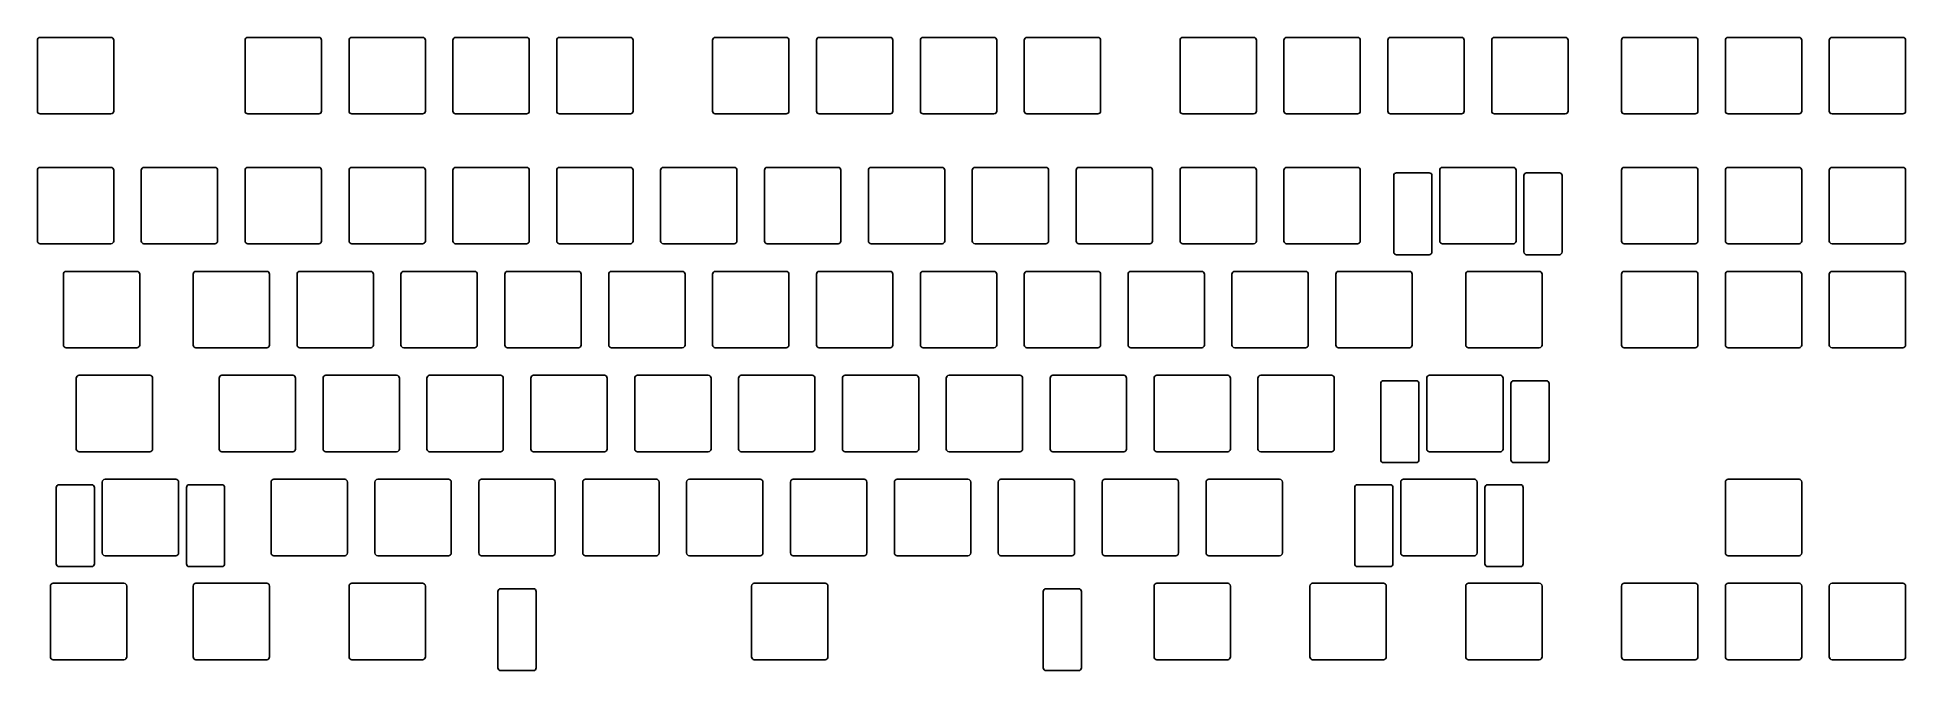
# Model space of a CAD drawing. Header units: millimetres. Extents: x 0 to 343, y 0 to 116.
import ezdxf

# ---------------------------------------------------------------- set-up
doc = ezdxf.new("R2010")
doc.units = ezdxf.units.MM
doc.layers.get('0').update_dxf_attribs({"linetype": 'CONTINUOUS'})

msp = doc.modelspace()

# ---------------------------------------------------------------- linework, layer by layer
at = {"color": 7}
for p, q in [((0, 102.513), (0, 115.513)), ((0.5, 116.013), (13.5, 116.013)), ((14, 115.513), (14, 102.513)), ((38.1, 102.513), (38.1, 115.513)), ((38.6, 116.013), (51.6, 116.013)), ((52.1, 115.513), (52.1, 102.513)), ((57.15, 102.513), (57.15, 115.513)), ((57.65, 116.013), (70.65, 116.013)), ((71.15, 115.513), (71.15, 102.513)), ((76.2, 102.513), (76.2, 115.513)), ((76.7, 116.013), (89.7, 116.013)), ((90.2, 115.513), (90.2, 102.513)), ((95.25, 102.513), (95.25, 115.513)), ((95.75, 116.013), (108.75, 116.013)), ((109.25, 115.513), (109.25, 102.513)), ((123.825, 102.513), (123.825, 115.513)), ((124.325, 116.013), (137.325, 116.013)), ((137.825, 115.513), (137.825, 102.513)), ((142.875, 102.513), (142.875, 115.513)), ((143.375, 116.013), (156.375, 116.013)), ((156.875, 115.513), (156.875, 102.513)), ((161.925, 102.513), (161.925, 115.513)), ((162.425, 116.013), (175.425, 116.013)), ((175.925, 115.513), (175.925, 102.513)), ((180.975, 102.513), (180.975, 115.513)), ((181.475, 116.013), (194.475, 116.013)), ((194.975, 115.513), (194.975, 102.513)), ((209.55, 102.513), (209.55, 115.513)), ((210.05, 116.013), (223.05, 116.013)), ((223.55, 115.513), (223.55, 102.513)), ((228.6, 102.513), (228.6, 115.513)), ((229.1, 116.013), (242.1, 116.013)), ((242.6, 115.513), (242.6, 102.513)), ((247.65, 102.513), (247.65, 115.513)), ((248.15, 116.013), (261.15, 116.013)), ((261.65, 115.513), (261.65, 102.513)), ((266.7, 102.513), (266.7, 115.513)), ((267.2, 116.013), (280.2, 116.013)), ((280.7, 115.513), (280.7, 102.513)), ((290.513, 102.513), (290.513, 115.513)), ((291.013, 116.013), (304.013, 116.013)), ((304.513, 115.513), (304.513, 102.513)), ((309.563, 102.513), (309.563, 115.513)), ((310.063, 116.013), (323.063, 116.013)), ((323.563, 115.513), (323.563, 102.513)), ((328.613, 102.513), (328.613, 115.513)), ((329.113, 116.013), (342.113, 116.013)), ((342.613, 115.513), (342.613, 102.513)), ((0, 102.513), (0, 102.513)), ((13.5, 102.013), (0.5, 102.013)), ((38.1, 102.513), (38.1, 102.513)), ((51.6, 102.013), (38.6, 102.013)), ((57.15, 102.513), (57.15, 102.513)), ((70.65, 102.013), (57.65, 102.013)), ((76.2, 102.513), (76.2, 102.513)), ((89.7, 102.013), (76.7, 102.013)), ((95.25, 102.513), (95.25, 102.513)), ((108.75, 102.013), (95.75, 102.013)), ((123.825, 102.513), (123.825, 102.513)), ((137.325, 102.013), (124.325, 102.013)), ((142.875, 102.513), (142.875, 102.513)), ((156.375, 102.013), (143.375, 102.013)), ((161.925, 102.513), (161.925, 102.513)), ((175.425, 102.013), (162.425, 102.013)), ((180.975, 102.513), (180.975, 102.513)), ((194.475, 102.013), (181.475, 102.013)), ((209.55, 102.513), (209.55, 102.513)), ((223.05, 102.013), (210.05, 102.013)), ((228.6, 102.513), (228.6, 102.513)), ((242.1, 102.013), (229.1, 102.013)), ((247.65, 102.513), (247.65, 102.513)), ((261.15, 102.013), (248.15, 102.013)), ((266.7, 102.513), (266.7, 102.513)), ((280.2, 102.013), (267.2, 102.013)), ((290.513, 102.513), (290.513, 102.513)), ((304.013, 102.013), (291.013, 102.013)), ((309.563, 102.513), (309.563, 102.513)), ((323.063, 102.013), (310.063, 102.013)), ((328.613, 102.513), (328.613, 102.513)), ((342.113, 102.013), (329.113, 102.013)), ((0, 78.7), (0, 91.7)), ((0.5, 92.2), (13.5, 92.2)), ((14, 91.7), (14, 78.7)), ((19.05, 78.7), (19.05, 91.7)), ((19.55, 92.2), (32.55, 92.2)), ((33.05, 91.7), (33.05, 78.7)), ((38.1, 78.7), (38.1, 91.7)), ((38.6, 92.2), (51.6, 92.2)), ((52.1, 91.7), (52.1, 78.7)), ((57.15, 78.7), (57.15, 91.7)), ((57.65, 92.2), (70.65, 92.2)), ((71.15, 91.7), (71.15, 78.7)), ((76.2, 78.7), (76.2, 91.7)), ((76.7, 92.2), (89.7, 92.2)), ((90.2, 91.7), (90.2, 78.7)), ((95.25, 78.7), (95.25, 91.7)), ((95.75, 92.2), (108.75, 92.2)), ((109.25, 91.7), (109.25, 78.7)), ((114.3, 78.7), (114.3, 91.7)), ((114.8, 92.2), (127.8, 92.2)), ((128.3, 91.7), (128.3, 78.7)), ((133.35, 78.7), (133.35, 91.7)), ((133.85, 92.2), (146.85, 92.2)), ((147.35, 91.7), (147.35, 78.7)), ((152.4, 78.7), (152.4, 91.7)), ((152.9, 92.2), (165.9, 92.2)), ((166.4, 91.7), (166.4, 78.7)), ((171.45, 78.7), (171.45, 91.7)), ((171.95, 92.2), (184.95, 92.2)), ((185.45, 91.7), (185.45, 78.7)), ((190.5, 78.7), (190.5, 91.7)), ((191, 92.2), (204, 92.2)), ((204.5, 91.7), (204.5, 78.7)), ((209.55, 78.7), (209.55, 91.7)), ((210.05, 92.2), (223.05, 92.2)), ((223.55, 91.7), (223.55, 78.7)), ((228.6, 78.7), (228.6, 91.7)), ((229.1, 92.2), (242.1, 92.2)), ((242.6, 91.7), (242.6, 78.7)), ((248.737, 76.7), (248.737, 90.7)), ((249.237, 91.2), (255.237, 91.2)), ((255.737, 90.7), (255.737, 76.7)), ((257.175, 78.7), (257.175, 91.7)), ((257.675, 92.2), (270.675, 92.2)), ((271.175, 91.7), (271.175, 78.7)), ((272.613, 76.7), (272.613, 90.7)), ((273.113, 91.2), (279.113, 91.2)), ((279.613, 90.7), (279.613, 76.7)), ((290.513, 78.7), (290.513, 91.7)), ((291.013, 92.2), (304.013, 92.2)), ((304.513, 91.7), (304.513, 78.7)), ((309.563, 78.7), (309.563, 91.7)), ((310.063, 92.2), (323.063, 92.2)), ((323.563, 91.7), (323.563, 78.7)), ((328.613, 78.7), (328.613, 91.7)), ((329.113, 92.2), (342.113, 92.2)), ((342.613, 91.7), (342.613, 78.7)), ((0, 78.7), (0, 78.7)), ((13.5, 78.2), (0.5, 78.2)), ((19.05, 78.7), (19.05, 78.7)), ((32.55, 78.2), (19.55, 78.2)), ((38.1, 78.7), (38.1, 78.7)), ((51.6, 78.2), (38.6, 78.2)), ((57.15, 78.7), (57.15, 78.7)), ((70.65, 78.2), (57.65, 78.2)), ((76.2, 78.7), (76.2, 78.7)), ((89.7, 78.2), (76.7, 78.2)), ((95.25, 78.7), (95.25, 78.7)), ((108.75, 78.2), (95.75, 78.2)), ((114.3, 78.7), (114.3, 78.7)), ((127.8, 78.2), (114.8, 78.2)), ((133.35, 78.7), (133.35, 78.7)), ((146.85, 78.2), (133.85, 78.2)), ((152.4, 78.7), (152.4, 78.7)), ((165.9, 78.2), (152.9, 78.2)), ((171.45, 78.7), (171.45, 78.7)), ((184.95, 78.2), (171.95, 78.2)), ((190.5, 78.7), (190.5, 78.7)), ((204, 78.2), (191, 78.2)), ((209.55, 78.7), (209.55, 78.7)), ((223.05, 78.2), (210.05, 78.2)), ((228.6, 78.7), (228.6, 78.7)), ((242.1, 78.2), (229.1, 78.2)), ((248.737, 76.7), (248.737, 76.7)), ((255.237, 76.2), (249.237, 76.2)), ((257.175, 78.7), (257.175, 78.7)), ((270.675, 78.2), (257.675, 78.2)), ((272.613, 76.7), (272.613, 76.7)), ((279.113, 76.2), (273.113, 76.2)), ((290.513, 78.7), (290.513, 78.7)), ((304.013, 78.2), (291.013, 78.2)), ((309.563, 78.7), (309.563, 78.7)), ((323.063, 78.2), (310.063, 78.2)), ((328.613, 78.7), (328.613, 78.7)), ((342.113, 78.2), (329.113, 78.2)), ((4.763, 59.65), (4.763, 72.65)), ((5.263, 73.15), (18.263, 73.15)), ((18.763, 72.65), (18.763, 59.65)), ((28.575, 59.65), (28.575, 72.65)), ((29.075, 73.15), (42.075, 73.15)), ((42.575, 72.65), (42.575, 59.65)), ((47.625, 59.65), (47.625, 72.65)), ((48.125, 73.15), (61.125, 73.15)), ((61.625, 72.65), (61.625, 59.65)), ((66.675, 59.65), (66.675, 72.65)), ((67.175, 73.15), (80.175, 73.15)), ((80.675, 72.65), (80.675, 59.65)), ((85.725, 59.65), (85.725, 72.65)), ((86.225, 73.15), (99.225, 73.15)), ((99.725, 72.65), (99.725, 59.65)), ((104.775, 59.65), (104.775, 72.65)), ((105.275, 73.15), (118.275, 73.15)), ((118.775, 72.65), (118.775, 59.65)), ((123.825, 59.65), (123.825, 72.65)), ((124.325, 73.15), (137.325, 73.15)), ((137.825, 72.65), (137.825, 59.65)), ((142.875, 59.65), (142.875, 72.65)), ((143.375, 73.15), (156.375, 73.15)), ((156.875, 72.65), (156.875, 59.65)), ((161.925, 59.65), (161.925, 72.65)), ((162.425, 73.15), (175.425, 73.15)), ((175.925, 72.65), (175.925, 59.65)), ((180.975, 59.65), (180.975, 72.65)), ((181.475, 73.15), (194.475, 73.15)), ((194.975, 72.65), (194.975, 59.65)), ((200.025, 59.65), (200.025, 72.65)), ((200.525, 73.15), (213.525, 73.15)), ((214.025, 72.65), (214.025, 59.65)), ((219.075, 59.65), (219.075, 72.65)), ((219.575, 73.15), (232.575, 73.15)), ((233.075, 72.65), (233.075, 59.65)), ((238.125, 59.65), (238.125, 72.65)), ((238.625, 73.15), (251.625, 73.15)), ((252.125, 72.65), (252.125, 59.65)), ((261.938, 59.65), (261.938, 72.65)), ((262.438, 73.15), (275.438, 73.15)), ((275.938, 72.65), (275.938, 59.65)), ((290.513, 59.65), (290.513, 72.65)), ((291.013, 73.15), (304.013, 73.15)), ((304.513, 72.65), (304.513, 59.65)), ((309.563, 59.65), (309.563, 72.65)), ((310.063, 73.15), (323.063, 73.15)), ((323.563, 72.65), (323.563, 59.65)), ((328.613, 59.65), (328.613, 72.65)), ((329.113, 73.15), (342.113, 73.15)), ((342.613, 72.65), (342.613, 59.65)), ((4.763, 59.65), (4.763, 59.65)), ((18.263, 59.15), (5.263, 59.15)), ((28.575, 59.65), (28.575, 59.65)), ((42.075, 59.15), (29.075, 59.15)), ((47.625, 59.65), (47.625, 59.65)), ((61.125, 59.15), (48.125, 59.15)), ((66.675, 59.65), (66.675, 59.65)), ((80.175, 59.15), (67.175, 59.15)), ((85.725, 59.65), (85.725, 59.65)), ((99.225, 59.15), (86.225, 59.15)), ((104.775, 59.65), (104.775, 59.65)), ((118.275, 59.15), (105.275, 59.15)), ((123.825, 59.65), (123.825, 59.65)), ((137.325, 59.15), (124.325, 59.15)), ((142.875, 59.65), (142.875, 59.65)), ((156.375, 59.15), (143.375, 59.15)), ((161.925, 59.65), (161.925, 59.65)), ((175.425, 59.15), (162.425, 59.15)), ((180.975, 59.65), (180.975, 59.65)), ((194.475, 59.15), (181.475, 59.15)), ((200.025, 59.65), (200.025, 59.65)), ((213.525, 59.15), (200.525, 59.15)), ((219.075, 59.65), (219.075, 59.65)), ((232.575, 59.15), (219.575, 59.15)), ((238.125, 59.65), (238.125, 59.65)), ((251.625, 59.15), (238.625, 59.15)), ((261.938, 59.65), (261.938, 59.65)), ((275.438, 59.15), (262.438, 59.15)), ((290.513, 59.65), (290.513, 59.65)), ((304.013, 59.15), (291.013, 59.15)), ((309.563, 59.65), (309.563, 59.65)), ((323.063, 59.15), (310.063, 59.15)), ((328.613, 59.65), (328.613, 59.65)), ((342.113, 59.15), (329.113, 59.15)), ((7.144, 40.6), (7.144, 53.601)), ((7.644, 54.101), (20.644, 54.101)), ((21.144, 53.601), (21.144, 40.6)), ((33.338, 40.6), (33.338, 53.601)), ((33.838, 54.101), (46.838, 54.101)), ((47.338, 53.601), (47.338, 40.6)), ((52.388, 40.6), (52.388, 53.601)), ((52.888, 54.101), (65.888, 54.101)), ((66.388, 53.601), (66.388, 40.6)), ((71.438, 40.6), (71.438, 53.601)), ((71.938, 54.101), (84.938, 54.101)), ((85.438, 53.601), (85.438, 40.6)), ((90.488, 40.6), (90.488, 53.601)), ((90.988, 54.101), (103.988, 54.101)), ((104.488, 53.601), (104.488, 40.6)), ((109.538, 40.6), (109.538, 53.601)), ((110.038, 54.101), (123.038, 54.101)), ((123.538, 53.601), (123.538, 40.6)), ((128.588, 40.6), (128.588, 53.601)), ((129.088, 54.101), (142.088, 54.101)), ((142.588, 53.601), (142.588, 40.6)), ((147.638, 40.6), (147.638, 53.601)), ((148.138, 54.101), (161.138, 54.101)), ((161.638, 53.601), (161.638, 40.6)), ((166.688, 40.6), (166.688, 53.601)), ((167.188, 54.101), (180.188, 54.101)), ((180.688, 53.601), (180.688, 40.6)), ((185.738, 40.6), (185.738, 53.601)), ((186.238, 54.101), (199.238, 54.101)), ((199.738, 53.601), (199.738, 40.6)), ((204.788, 40.6), (204.788, 53.601)), ((205.288, 54.101), (218.288, 54.101)), ((218.788, 53.601), (218.788, 40.6)), ((223.838, 40.6), (223.838, 53.601)), ((224.338, 54.101), (237.338, 54.101)), ((237.838, 53.601), (237.838, 40.6)), ((246.356, 38.6), (246.356, 52.601)), ((246.856, 53.101), (252.856, 53.101)), ((253.356, 52.601), (253.356, 38.6)), ((254.794, 40.6), (254.794, 53.601)), ((255.294, 54.101), (268.294, 54.101)), ((268.794, 53.601), (268.794, 40.6)), ((270.232, 38.6), (270.232, 52.601)), ((270.732, 53.101), (276.732, 53.101)), ((277.232, 52.601), (277.232, 38.6)), ((7.144, 40.6), (7.144, 40.6)), ((20.644, 40.1), (7.644, 40.1)), ((33.338, 40.6), (33.338, 40.6)), ((46.838, 40.1), (33.838, 40.1)), ((52.388, 40.6), (52.388, 40.6)), ((65.888, 40.1), (52.888, 40.1)), ((71.438, 40.6), (71.438, 40.6)), ((84.938, 40.1), (71.938, 40.1)), ((90.488, 40.6), (90.488, 40.6)), ((103.988, 40.1), (90.988, 40.1)), ((109.538, 40.6), (109.538, 40.6)), ((123.038, 40.1), (110.038, 40.1)), ((128.588, 40.6), (128.588, 40.6)), ((142.088, 40.1), (129.088, 40.1)), ((147.638, 40.6), (147.638, 40.6)), ((161.138, 40.1), (148.138, 40.1)), ((166.688, 40.6), (166.688, 40.6)), ((180.188, 40.1), (167.188, 40.1)), ((185.738, 40.6), (185.738, 40.6)), ((199.238, 40.1), (186.238, 40.1)), ((204.788, 40.6), (204.788, 40.6)), ((218.288, 40.1), (205.288, 40.1)), ((223.838, 40.6), (223.838, 40.6)), ((237.338, 40.1), (224.338, 40.1)), ((246.356, 38.6), (246.356, 38.6)), ((252.856, 38.1), (246.856, 38.1)), ((254.794, 40.6), (254.794, 40.6)), ((268.294, 40.1), (255.294, 40.1)), ((270.232, 38.6), (270.232, 38.6)), ((276.732, 38.1), (270.732, 38.1)), ((11.906, 21.55), (11.906, 34.55)), ((12.406, 35.05), (25.406, 35.05)), ((25.906, 34.55), (25.906, 21.55)), ((42.863, 21.55), (42.863, 34.55)), ((43.363, 35.05), (56.363, 35.05)), ((56.863, 34.55), (56.863, 21.55)), ((61.913, 21.55), (61.913, 34.55)), ((62.413, 35.05), (75.413, 35.05)), ((75.913, 34.55), (75.913, 21.55)), ((80.963, 21.55), (80.963, 34.55)), ((81.463, 35.05), (94.463, 35.05)), ((94.963, 34.55), (94.963, 21.55)), ((100.013, 21.55), (100.013, 34.55)), ((100.513, 35.05), (113.513, 35.05)), ((114.013, 34.55), (114.013, 21.55)), ((119.063, 21.55), (119.063, 34.55)), ((119.563, 35.05), (132.563, 35.05)), ((133.063, 34.55), (133.063, 21.55)), ((138.113, 21.55), (138.113, 34.55)), ((138.613, 35.05), (151.613, 35.05)), ((152.113, 34.55), (152.113, 21.55)), ((157.163, 21.55), (157.163, 34.55)), ((157.663, 35.05), (170.663, 35.05)), ((171.163, 34.55), (171.163, 21.55)), ((176.213, 21.55), (176.213, 34.55)), ((176.713, 35.05), (189.713, 35.05)), ((190.213, 34.55), (190.213, 21.55)), ((195.263, 21.55), (195.263, 34.55)), ((195.763, 35.05), (208.763, 35.05)), ((209.263, 34.55), (209.263, 21.55)), ((214.313, 21.55), (214.313, 34.55)), ((214.813, 35.05), (227.813, 35.05)), ((228.313, 34.55), (228.313, 21.55)), ((250.031, 21.55), (250.031, 34.55)), ((250.531, 35.05), (263.531, 35.05)), ((264.031, 34.55), (264.031, 21.55)), ((309.563, 21.55), (309.563, 34.55)), ((310.063, 35.05), (323.063, 35.05)), ((323.563, 34.55), (323.563, 21.55)), ((3.468, 19.55), (3.468, 33.55)), ((3.968, 34.05), (9.968, 34.05)), ((10.468, 33.55), (10.468, 19.55)), ((27.344, 19.55), (27.344, 33.55)), ((27.844, 34.05), (33.844, 34.05)), ((34.344, 33.55), (34.344, 19.55)), ((241.593, 19.55), (241.593, 33.55)), ((242.093, 34.05), (248.093, 34.05)), ((248.593, 33.55), (248.593, 19.55)), ((265.469, 19.55), (265.469, 33.55)), ((265.969, 34.05), (271.969, 34.05)), ((272.469, 33.55), (272.469, 19.55)), ((11.906, 21.55), (11.906, 21.55)), ((25.406, 21.05), (12.406, 21.05)), ((42.863, 21.55), (42.863, 21.55)), ((56.363, 21.05), (43.363, 21.05)), ((61.913, 21.55), (61.913, 21.55)), ((75.413, 21.05), (62.413, 21.05)), ((80.963, 21.55), (80.963, 21.55)), ((94.463, 21.05), (81.463, 21.05)), ((100.013, 21.55), (100.013, 21.55)), ((113.513, 21.05), (100.513, 21.05)), ((119.063, 21.55), (119.063, 21.55)), ((132.563, 21.05), (119.563, 21.05)), ((138.113, 21.55), (138.113, 21.55)), ((151.613, 21.05), (138.613, 21.05)), ((157.163, 21.55), (157.163, 21.55)), ((170.663, 21.05), (157.663, 21.05)), ((176.213, 21.55), (176.213, 21.55)), ((189.713, 21.05), (176.713, 21.05)), ((195.263, 21.55), (195.263, 21.55)), ((208.763, 21.05), (195.763, 21.05)), ((214.313, 21.55), (214.313, 21.55)), ((227.813, 21.05), (214.813, 21.05)), ((250.031, 21.55), (250.031, 21.55)), ((263.531, 21.05), (250.531, 21.05)), ((309.563, 21.55), (309.563, 21.55)), ((323.063, 21.05), (310.063, 21.05)), ((3.468, 19.55), (3.468, 19.55)), ((9.968, 19.05), (3.968, 19.05)), ((27.344, 19.55), (27.344, 19.55)), ((33.844, 19.05), (27.844, 19.05)), ((241.593, 19.55), (241.593, 19.55)), ((248.093, 19.05), (242.093, 19.05)), ((265.469, 19.55), (265.469, 19.55)), ((271.969, 19.05), (265.969, 19.05)), ((2.381, 2.5), (2.381, 15.5)), ((2.881, 16), (15.881, 16)), ((16.381, 15.5), (16.381, 2.5)), ((28.575, 2.5), (28.575, 15.5)), ((29.075, 16), (42.075, 16)), ((42.575, 15.5), (42.575, 2.5)), ((57.15, 2.5), (57.15, 15.5)), ((57.65, 16), (70.65, 16)), ((71.15, 15.5), (71.15, 2.5)), ((84.469, 0.5), (84.469, 14.5)), ((84.969, 15), (90.969, 15)), ((91.469, 14.5), (91.469, 0.5)), ((130.969, 2.5), (130.969, 15.5)), ((131.469, 16), (144.469, 16)), ((144.969, 15.5), (144.969, 2.5)), ((184.469, 0.5), (184.469, 14.5)), ((184.969, 15), (190.969, 15)), ((191.469, 14.5), (191.469, 0.5)), ((204.788, 2.5), (204.788, 15.5)), ((205.288, 16), (218.288, 16)), ((218.788, 15.5), (218.788, 2.5)), ((233.363, 2.5), (233.363, 15.5)), ((233.863, 16), (246.863, 16)), ((247.363, 15.5), (247.363, 2.5)), ((261.938, 2.5), (261.938, 15.5)), ((262.438, 16), (275.438, 16)), ((275.938, 15.5), (275.938, 2.5)), ((290.513, 2.5), (290.513, 15.5)), ((291.013, 16), (304.013, 16)), ((304.513, 15.5), (304.513, 2.5)), ((309.563, 2.5), (309.563, 15.5)), ((310.063, 16), (323.063, 16)), ((323.563, 15.5), (323.563, 2.5)), ((328.613, 2.5), (328.613, 15.5)), ((329.113, 16), (342.113, 16)), ((342.613, 15.5), (342.613, 2.5)), ((2.381, 2.5), (2.381, 2.5)), ((15.881, 2), (2.881, 2)), ((28.575, 2.5), (28.575, 2.5)), ((42.075, 2), (29.075, 2)), ((57.15, 2.5), (57.15, 2.5)), ((70.65, 2), (57.65, 2)), ((84.469, 0.5), (84.469, 0.5)), ((90.969, 0), (84.969, 0)), ((130.969, 2.5), (130.969, 2.5)), ((144.469, 2), (131.469, 2)), ((184.469, 0.5), (184.469, 0.5)), ((190.969, 0), (184.969, 0)), ((204.788, 2.5), (204.788, 2.5)), ((218.288, 2), (205.288, 2)), ((233.363, 2.5), (233.363, 2.5)), ((246.863, 2), (233.863, 2)), ((261.938, 2.5), (261.938, 2.5)), ((275.438, 2), (262.438, 2)), ((290.513, 2.5), (290.513, 2.5)), ((304.013, 2), (291.013, 2)), ((309.563, 2.5), (309.563, 2.5)), ((323.063, 2), (310.063, 2)), ((328.613, 2.5), (328.613, 2.5)), ((342.113, 2), (329.113, 2))]:
    msp.add_line(p, q, dxfattribs=at)
for points in [[(0, 115.513), (0, 115.645608), (0.052678, 115.772785), (0.146447, 115.866553)], [(0.146447, 115.866553), (0.240215, 115.960322), (0.367392, 116.013), (0.5, 116.013)], [(13.5, 116.013), (13.632608, 116.013), (13.759785, 115.960322), (13.853553, 115.866553)], [(13.853553, 115.866553), (13.947322, 115.772785), (14, 115.645608), (14, 115.513)], [(38.1, 115.513), (38.1, 115.645608), (38.152678, 115.772785), (38.246447, 115.866553)], [(38.246447, 115.866553), (38.340215, 115.960322), (38.467392, 116.013), (38.6, 116.013)], [(51.6, 116.013), (51.732608, 116.013), (51.859785, 115.960322), (51.953553, 115.866553)], [(51.953553, 115.866553), (52.047322, 115.772785), (52.1, 115.645608), (52.1, 115.513)], [(57.15, 115.513), (57.15, 115.645608), (57.202678, 115.772785), (57.296447, 115.866553)], [(57.296447, 115.866553), (57.390215, 115.960322), (57.517392, 116.013), (57.65, 116.013)], [(70.65, 116.013), (70.782608, 116.013), (70.909785, 115.960322), (71.003553, 115.866553)], [(71.003553, 115.866553), (71.097322, 115.772785), (71.15, 115.645608), (71.15, 115.513)], [(76.2, 115.513), (76.2, 115.645608), (76.252678, 115.772785), (76.346447, 115.866553)], [(76.346447, 115.866553), (76.440215, 115.960322), (76.567392, 116.013), (76.7, 116.013)], [(89.7, 116.013), (89.832608, 116.013), (89.959785, 115.960322), (90.053553, 115.866553)], [(90.053553, 115.866553), (90.147322, 115.772785), (90.2, 115.645608), (90.2, 115.513)], [(95.25, 115.513), (95.25, 115.645608), (95.302678, 115.772785), (95.396447, 115.866553)], [(95.396447, 115.866553), (95.490215, 115.960322), (95.617392, 116.013), (95.75, 116.013)], [(108.75, 116.013), (108.882608, 116.013), (109.009785, 115.960322), (109.103553, 115.866553)], [(109.103553, 115.866553), (109.197322, 115.772785), (109.25, 115.645608), (109.25, 115.513)], [(123.825, 115.513), (123.825, 115.645608), (123.877678, 115.772785), (123.971447, 115.866553)], [(123.971447, 115.866553), (124.065215, 115.960322), (124.192392, 116.013), (124.325, 116.013)], [(137.325, 116.013), (137.457608, 116.013), (137.584785, 115.960322), (137.678553, 115.866553)], [(137.678553, 115.866553), (137.772322, 115.772785), (137.825, 115.645608), (137.825, 115.513)], [(142.875, 115.513), (142.875, 115.645608), (142.927678, 115.772785), (143.021447, 115.866553)], [(143.021447, 115.866553), (143.115215, 115.960322), (143.242392, 116.013), (143.375, 116.013)], [(156.375, 116.013), (156.507608, 116.013), (156.634785, 115.960322), (156.728553, 115.866553)], [(156.728553, 115.866553), (156.822322, 115.772785), (156.875, 115.645608), (156.875, 115.513)], [(161.925, 115.513), (161.925, 115.645608), (161.977678, 115.772785), (162.071447, 115.866553)], [(162.071447, 115.866553), (162.165215, 115.960322), (162.292392, 116.013), (162.425, 116.013)], [(175.425, 116.013), (175.557608, 116.013), (175.684785, 115.960322), (175.778553, 115.866553)], [(175.778553, 115.866553), (175.872322, 115.772785), (175.925, 115.645608), (175.925, 115.513)], [(180.975, 115.513), (180.975, 115.645608), (181.027678, 115.772785), (181.121447, 115.866553)], [(181.121447, 115.866553), (181.215215, 115.960322), (181.342392, 116.013), (181.475, 116.013)], [(194.475, 116.013), (194.607608, 116.013), (194.734785, 115.960322), (194.828553, 115.866553)], [(194.828553, 115.866553), (194.922322, 115.772785), (194.975, 115.645608), (194.975, 115.513)], [(209.55, 115.513), (209.55, 115.645608), (209.602678, 115.772785), (209.696447, 115.866553)], [(209.696447, 115.866553), (209.790215, 115.960322), (209.917392, 116.013), (210.05, 116.013)], [(223.05, 116.013), (223.182608, 116.013), (223.309785, 115.960322), (223.403553, 115.866553)], [(223.403553, 115.866553), (223.497322, 115.772785), (223.55, 115.645608), (223.55, 115.513)], [(228.6, 115.513), (228.6, 115.645608), (228.652678, 115.772785), (228.746447, 115.866553)], [(228.746447, 115.866553), (228.840215, 115.960322), (228.967392, 116.013), (229.1, 116.013)], [(242.1, 116.013), (242.232608, 116.013), (242.359785, 115.960322), (242.453553, 115.866553)], [(242.453553, 115.866553), (242.547322, 115.772785), (242.6, 115.645608), (242.6, 115.513)], [(247.65, 115.513), (247.65, 115.645608), (247.702678, 115.772785), (247.796447, 115.866553)], [(247.796447, 115.866553), (247.890215, 115.960322), (248.017392, 116.013), (248.15, 116.013)], [(261.15, 116.013), (261.282608, 116.013), (261.409785, 115.960322), (261.503553, 115.866553)], [(261.503553, 115.866553), (261.597322, 115.772785), (261.65, 115.645608), (261.65, 115.513)], [(266.7, 115.513), (266.7, 115.645608), (266.752678, 115.772785), (266.846447, 115.866553)], [(266.846447, 115.866553), (266.940215, 115.960322), (267.067392, 116.013), (267.2, 116.013)], [(280.2, 116.013), (280.332608, 116.013), (280.459785, 115.960322), (280.553553, 115.866553)], [(280.553553, 115.866553), (280.647322, 115.772785), (280.7, 115.645608), (280.7, 115.513)], [(290.513, 115.513), (290.513, 115.645608), (290.565678, 115.772785), (290.659447, 115.866553)], [(290.659447, 115.866553), (290.753215, 115.960322), (290.880392, 116.013), (291.013, 116.013)], [(304.013, 116.013), (304.145608, 116.013), (304.272785, 115.960322), (304.366553, 115.866553)], [(304.366553, 115.866553), (304.460322, 115.772785), (304.513, 115.645608), (304.513, 115.513)], [(309.563, 115.513), (309.563, 115.645608), (309.615678, 115.772785), (309.709447, 115.866553)], [(309.709447, 115.866553), (309.803215, 115.960322), (309.930392, 116.013), (310.063, 116.013)], [(323.063, 116.013), (323.195608, 116.013), (323.322785, 115.960322), (323.416553, 115.866553)], [(323.416553, 115.866553), (323.510322, 115.772785), (323.563, 115.645608), (323.563, 115.513)], [(328.613, 115.513), (328.613, 115.645608), (328.665678, 115.772785), (328.759447, 115.866553)], [(328.759447, 115.866553), (328.853215, 115.960322), (328.980392, 116.013), (329.113, 116.013)], [(342.113, 116.013), (342.245608, 116.013), (342.372785, 115.960322), (342.466553, 115.866553)], [(342.466553, 115.866553), (342.560322, 115.772785), (342.613, 115.645608), (342.613, 115.513)], [(0.146447, 102.159447), (0.052678, 102.253215), (0, 102.380392), (0, 102.513)], [(0.5, 102.013), (0.367392, 102.013), (0.240215, 102.065678), (0.146447, 102.159447)], [(13.853553, 102.159447), (13.759785, 102.065678), (13.632608, 102.013), (13.5, 102.013)], [(14, 102.513), (14, 102.380392), (13.947322, 102.253215), (13.853553, 102.159447)], [(38.246447, 102.159447), (38.152678, 102.253215), (38.1, 102.380392), (38.1, 102.513)], [(38.6, 102.013), (38.467392, 102.013), (38.340215, 102.065678), (38.246447, 102.159447)], [(51.953553, 102.159447), (51.859785, 102.065678), (51.732608, 102.013), (51.6, 102.013)], [(52.1, 102.513), (52.1, 102.380392), (52.047322, 102.253215), (51.953553, 102.159447)], [(57.296447, 102.159447), (57.202678, 102.253215), (57.15, 102.380392), (57.15, 102.513)], [(57.65, 102.013), (57.517392, 102.013), (57.390215, 102.065678), (57.296447, 102.159447)], [(71.003553, 102.159447), (70.909785, 102.065678), (70.782608, 102.013), (70.65, 102.013)], [(71.15, 102.513), (71.15, 102.380392), (71.097322, 102.253215), (71.003553, 102.159447)], [(76.346447, 102.159447), (76.252678, 102.253215), (76.2, 102.380392), (76.2, 102.513)], [(76.7, 102.013), (76.567392, 102.013), (76.440215, 102.065678), (76.346447, 102.159447)], [(90.053553, 102.159447), (89.959785, 102.065678), (89.832608, 102.013), (89.7, 102.013)], [(90.2, 102.513), (90.2, 102.380392), (90.147322, 102.253215), (90.053553, 102.159447)], [(95.396447, 102.159447), (95.302678, 102.253215), (95.25, 102.380392), (95.25, 102.513)], [(95.75, 102.013), (95.617392, 102.013), (95.490215, 102.065678), (95.396447, 102.159447)], [(109.103553, 102.159447), (109.009785, 102.065678), (108.882608, 102.013), (108.75, 102.013)], [(109.25, 102.513), (109.25, 102.380392), (109.197322, 102.253215), (109.103553, 102.159447)], [(123.971447, 102.159447), (123.877678, 102.253215), (123.825, 102.380392), (123.825, 102.513)], [(124.325, 102.013), (124.192392, 102.013), (124.065215, 102.065678), (123.971447, 102.159447)], [(137.678553, 102.159447), (137.584785, 102.065678), (137.457608, 102.013), (137.325, 102.013)], [(137.825, 102.513), (137.825, 102.380392), (137.772322, 102.253215), (137.678553, 102.159447)], [(143.021447, 102.159447), (142.927678, 102.253215), (142.875, 102.380392), (142.875, 102.513)], [(143.375, 102.013), (143.242392, 102.013), (143.115215, 102.065678), (143.021447, 102.159447)], [(156.728553, 102.159447), (156.634785, 102.065678), (156.507608, 102.013), (156.375, 102.013)], [(156.875, 102.513), (156.875, 102.380392), (156.822322, 102.253215), (156.728553, 102.159447)], [(162.071447, 102.159447), (161.977678, 102.253215), (161.925, 102.380392), (161.925, 102.513)], [(162.425, 102.013), (162.292392, 102.013), (162.165215, 102.065678), (162.071447, 102.159447)], [(175.778553, 102.159447), (175.684785, 102.065678), (175.557608, 102.013), (175.425, 102.013)], [(175.925, 102.513), (175.925, 102.380392), (175.872322, 102.253215), (175.778553, 102.159447)], [(181.121447, 102.159447), (181.027678, 102.253215), (180.975, 102.380392), (180.975, 102.513)], [(181.475, 102.013), (181.342392, 102.013), (181.215215, 102.065678), (181.121447, 102.159447)], [(194.828553, 102.159447), (194.734785, 102.065678), (194.607608, 102.013), (194.475, 102.013)], [(194.975, 102.513), (194.975, 102.380392), (194.922322, 102.253215), (194.828553, 102.159447)], [(209.696447, 102.159447), (209.602678, 102.253215), (209.55, 102.380392), (209.55, 102.513)], [(210.05, 102.013), (209.917392, 102.013), (209.790215, 102.065678), (209.696447, 102.159447)], [(223.403553, 102.159447), (223.309785, 102.065678), (223.182608, 102.013), (223.05, 102.013)], [(223.55, 102.513), (223.55, 102.380392), (223.497322, 102.253215), (223.403553, 102.159447)], [(228.746447, 102.159447), (228.652678, 102.253215), (228.6, 102.380392), (228.6, 102.513)], [(229.1, 102.013), (228.967392, 102.013), (228.840215, 102.065678), (228.746447, 102.159447)], [(242.453553, 102.159447), (242.359785, 102.065678), (242.232608, 102.013), (242.1, 102.013)], [(242.6, 102.513), (242.6, 102.380392), (242.547322, 102.253215), (242.453553, 102.159447)], [(247.796447, 102.159447), (247.702678, 102.253215), (247.65, 102.380392), (247.65, 102.513)], [(248.15, 102.013), (248.017392, 102.013), (247.890215, 102.065678), (247.796447, 102.159447)], [(261.503553, 102.159447), (261.409785, 102.065678), (261.282608, 102.013), (261.15, 102.013)], [(261.65, 102.513), (261.65, 102.380392), (261.597322, 102.253215), (261.503553, 102.159447)], [(266.846447, 102.159447), (266.752678, 102.253215), (266.7, 102.380392), (266.7, 102.513)], [(267.2, 102.013), (267.067392, 102.013), (266.940215, 102.065678), (266.846447, 102.159447)], [(280.553553, 102.159447), (280.459785, 102.065678), (280.332608, 102.013), (280.2, 102.013)], [(280.7, 102.513), (280.7, 102.380392), (280.647322, 102.253215), (280.553553, 102.159447)], [(290.659447, 102.159447), (290.565678, 102.253215), (290.513, 102.380392), (290.513, 102.513)], [(291.013, 102.013), (290.880392, 102.013), (290.753215, 102.065678), (290.659447, 102.159447)], [(304.366553, 102.159447), (304.272785, 102.065678), (304.145608, 102.013), (304.013, 102.013)], [(304.513, 102.513), (304.513, 102.380392), (304.460322, 102.253215), (304.366553, 102.159447)], [(309.709447, 102.159447), (309.615678, 102.253215), (309.563, 102.380392), (309.563, 102.513)], [(310.063, 102.013), (309.930392, 102.013), (309.803215, 102.065678), (309.709447, 102.159447)], [(323.416553, 102.159447), (323.322785, 102.065678), (323.195608, 102.013), (323.063, 102.013)], [(323.563, 102.513), (323.563, 102.380392), (323.510322, 102.253215), (323.416553, 102.159447)], [(328.759447, 102.159447), (328.665678, 102.253215), (328.613, 102.380392), (328.613, 102.513)], [(329.113, 102.013), (328.980392, 102.013), (328.853215, 102.065678), (328.759447, 102.159447)], [(342.466553, 102.159447), (342.372785, 102.065678), (342.245608, 102.013), (342.113, 102.013)], [(342.613, 102.513), (342.613, 102.380392), (342.560322, 102.253215), (342.466553, 102.159447)], [(0, 91.7), (0, 91.832608), (0.052678, 91.959785), (0.146447, 92.053553)], [(0.146447, 92.053553), (0.240215, 92.147322), (0.367392, 92.2), (0.5, 92.2)], [(13.5, 92.2), (13.632608, 92.2), (13.759785, 92.147322), (13.853553, 92.053553)], [(13.853553, 92.053553), (13.947322, 91.959785), (14, 91.832608), (14, 91.7)], [(19.05, 91.7), (19.05, 91.832608), (19.102678, 91.959785), (19.196447, 92.053553)], [(19.196447, 92.053553), (19.290215, 92.147322), (19.417392, 92.2), (19.55, 92.2)], [(32.55, 92.2), (32.682608, 92.2), (32.809785, 92.147322), (32.903553, 92.053553)], [(32.903553, 92.053553), (32.997322, 91.959785), (33.05, 91.832608), (33.05, 91.7)], [(38.1, 91.7), (38.1, 91.832608), (38.152678, 91.959785), (38.246447, 92.053553)], [(38.246447, 92.053553), (38.340215, 92.147322), (38.467392, 92.2), (38.6, 92.2)], [(51.6, 92.2), (51.732608, 92.2), (51.859785, 92.147322), (51.953553, 92.053553)], [(51.953553, 92.053553), (52.047322, 91.959785), (52.1, 91.832608), (52.1, 91.7)], [(57.15, 91.7), (57.15, 91.832608), (57.202678, 91.959785), (57.296447, 92.053553)], [(57.296447, 92.053553), (57.390215, 92.147322), (57.517392, 92.2), (57.65, 92.2)], [(70.65, 92.2), (70.782608, 92.2), (70.909785, 92.147322), (71.003553, 92.053553)], [(71.003553, 92.053553), (71.097322, 91.959785), (71.15, 91.832608), (71.15, 91.7)], [(76.2, 91.7), (76.2, 91.832608), (76.252678, 91.959785), (76.346447, 92.053553)], [(76.346447, 92.053553), (76.440215, 92.147322), (76.567392, 92.2), (76.7, 92.2)], [(89.7, 92.2), (89.832608, 92.2), (89.959785, 92.147322), (90.053553, 92.053553)], [(90.053553, 92.053553), (90.147322, 91.959785), (90.2, 91.832608), (90.2, 91.7)], [(95.25, 91.7), (95.25, 91.832608), (95.302678, 91.959785), (95.396447, 92.053553)], [(95.396447, 92.053553), (95.490215, 92.147322), (95.617392, 92.2), (95.75, 92.2)], [(108.75, 92.2), (108.882608, 92.2), (109.009785, 92.147322), (109.103553, 92.053553)], [(109.103553, 92.053553), (109.197322, 91.959785), (109.25, 91.832608), (109.25, 91.7)], [(114.3, 91.7), (114.3, 91.832608), (114.352678, 91.959785), (114.446447, 92.053553)], [(114.446447, 92.053553), (114.540215, 92.147322), (114.667392, 92.2), (114.8, 92.2)], [(127.8, 92.2), (127.932608, 92.2), (128.059785, 92.147322), (128.153553, 92.053553)], [(128.153553, 92.053553), (128.247322, 91.959785), (128.3, 91.832608), (128.3, 91.7)], [(133.35, 91.7), (133.35, 91.832608), (133.402678, 91.959785), (133.496447, 92.053553)], [(133.496447, 92.053553), (133.590215, 92.147322), (133.717392, 92.2), (133.85, 92.2)], [(146.85, 92.2), (146.982608, 92.2), (147.109785, 92.147322), (147.203553, 92.053553)], [(147.203553, 92.053553), (147.297322, 91.959785), (147.35, 91.832608), (147.35, 91.7)], [(152.4, 91.7), (152.4, 91.832608), (152.452678, 91.959785), (152.546447, 92.053553)], [(152.546447, 92.053553), (152.640215, 92.147322), (152.767392, 92.2), (152.9, 92.2)], [(165.9, 92.2), (166.032608, 92.2), (166.159785, 92.147322), (166.253553, 92.053553)], [(166.253553, 92.053553), (166.347322, 91.959785), (166.4, 91.832608), (166.4, 91.7)], [(171.45, 91.7), (171.45, 91.832608), (171.502678, 91.959785), (171.596447, 92.053553)], [(171.596447, 92.053553), (171.690215, 92.147322), (171.817392, 92.2), (171.95, 92.2)], [(184.95, 92.2), (185.082608, 92.2), (185.209785, 92.147322), (185.303553, 92.053553)], [(185.303553, 92.053553), (185.397322, 91.959785), (185.45, 91.832608), (185.45, 91.7)], [(190.5, 91.7), (190.5, 91.832608), (190.552678, 91.959785), (190.646447, 92.053553)], [(190.646447, 92.053553), (190.740215, 92.147322), (190.867392, 92.2), (191, 92.2)], [(204, 92.2), (204.132608, 92.2), (204.259785, 92.147322), (204.353553, 92.053553)], [(204.353553, 92.053553), (204.447322, 91.959785), (204.5, 91.832608), (204.5, 91.7)], [(209.55, 91.7), (209.55, 91.832608), (209.602678, 91.959785), (209.696447, 92.053553)], [(209.696447, 92.053553), (209.790215, 92.147322), (209.917392, 92.2), (210.05, 92.2)], [(223.05, 92.2), (223.182608, 92.2), (223.309785, 92.147322), (223.403553, 92.053553)], [(223.403553, 92.053553), (223.497322, 91.959785), (223.55, 91.832608), (223.55, 91.7)], [(228.6, 91.7), (228.6, 91.832608), (228.652678, 91.959785), (228.746447, 92.053553)], [(228.746447, 92.053553), (228.840215, 92.147322), (228.967392, 92.2), (229.1, 92.2)], [(242.1, 92.2), (242.232608, 92.2), (242.359785, 92.147322), (242.453553, 92.053553)], [(242.453553, 92.053553), (242.547322, 91.959785), (242.6, 91.832608), (242.6, 91.7)], [(248.737, 90.7), (248.737, 90.832608), (248.789678, 90.959785), (248.883447, 91.053553)], [(248.883447, 91.053553), (248.977215, 91.147322), (249.104392, 91.2), (249.237, 91.2)], [(255.237, 91.2), (255.369608, 91.2), (255.496785, 91.147322), (255.590553, 91.053553)], [(255.590553, 91.053553), (255.684322, 90.959785), (255.737, 90.832608), (255.737, 90.7)], [(257.175, 91.7), (257.175, 91.832608), (257.227678, 91.959785), (257.321447, 92.053553)], [(257.321447, 92.053553), (257.415215, 92.147322), (257.542392, 92.2), (257.675, 92.2)], [(270.675, 92.2), (270.807608, 92.2), (270.934785, 92.147322), (271.028553, 92.053553)], [(271.028553, 92.053553), (271.122322, 91.959785), (271.175, 91.832608), (271.175, 91.7)], [(272.613, 90.7), (272.613, 90.832608), (272.665678, 90.959785), (272.759447, 91.053553)], [(272.759447, 91.053553), (272.853215, 91.147322), (272.980392, 91.2), (273.113, 91.2)], [(279.113, 91.2), (279.245608, 91.2), (279.372785, 91.147322), (279.466553, 91.053553)], [(279.466553, 91.053553), (279.560322, 90.959785), (279.613, 90.832608), (279.613, 90.7)], [(290.513, 91.7), (290.513, 91.832608), (290.565678, 91.959785), (290.659447, 92.053553)], [(290.659447, 92.053553), (290.753215, 92.147322), (290.880392, 92.2), (291.013, 92.2)], [(304.013, 92.2), (304.145608, 92.2), (304.272785, 92.147322), (304.366553, 92.053553)], [(304.366553, 92.053553), (304.460322, 91.959785), (304.513, 91.832608), (304.513, 91.7)], [(309.563, 91.7), (309.563, 91.832608), (309.615678, 91.959785), (309.709447, 92.053553)], [(309.709447, 92.053553), (309.803215, 92.147322), (309.930392, 92.2), (310.063, 92.2)], [(323.063, 92.2), (323.195608, 92.2), (323.322785, 92.147322), (323.416553, 92.053553)], [(323.416553, 92.053553), (323.510322, 91.959785), (323.563, 91.832608), (323.563, 91.7)], [(328.613, 91.7), (328.613, 91.832608), (328.665678, 91.959785), (328.759447, 92.053553)], [(328.759447, 92.053553), (328.853215, 92.147322), (328.980392, 92.2), (329.113, 92.2)], [(342.113, 92.2), (342.245608, 92.2), (342.372785, 92.147322), (342.466553, 92.053553)], [(342.466553, 92.053553), (342.560322, 91.959785), (342.613, 91.832608), (342.613, 91.7)], [(0.146447, 78.346447), (0.052678, 78.440215), (0, 78.567392), (0, 78.7)], [(0.5, 78.2), (0.367392, 78.2), (0.240215, 78.252678), (0.146447, 78.346447)], [(13.853553, 78.346447), (13.759785, 78.252678), (13.632608, 78.2), (13.5, 78.2)], [(14, 78.7), (14, 78.567392), (13.947322, 78.440215), (13.853553, 78.346447)], [(19.196447, 78.346447), (19.102678, 78.440215), (19.05, 78.567392), (19.05, 78.7)], [(19.55, 78.2), (19.417392, 78.2), (19.290215, 78.252678), (19.196447, 78.346447)], [(32.903553, 78.346447), (32.809785, 78.252678), (32.682608, 78.2), (32.55, 78.2)], [(33.05, 78.7), (33.05, 78.567392), (32.997322, 78.440215), (32.903553, 78.346447)], [(38.246447, 78.346447), (38.152678, 78.440215), (38.1, 78.567392), (38.1, 78.7)], [(38.6, 78.2), (38.467392, 78.2), (38.340215, 78.252678), (38.246447, 78.346447)], [(51.953553, 78.346447), (51.859785, 78.252678), (51.732608, 78.2), (51.6, 78.2)], [(52.1, 78.7), (52.1, 78.567392), (52.047322, 78.440215), (51.953553, 78.346447)], [(57.296447, 78.346447), (57.202678, 78.440215), (57.15, 78.567392), (57.15, 78.7)], [(57.65, 78.2), (57.517392, 78.2), (57.390215, 78.252678), (57.296447, 78.346447)], [(71.003553, 78.346447), (70.909785, 78.252678), (70.782608, 78.2), (70.65, 78.2)], [(71.15, 78.7), (71.15, 78.567392), (71.097322, 78.440215), (71.003553, 78.346447)], [(76.346447, 78.346447), (76.252678, 78.440215), (76.2, 78.567392), (76.2, 78.7)], [(76.7, 78.2), (76.567392, 78.2), (76.440215, 78.252678), (76.346447, 78.346447)], [(90.053553, 78.346447), (89.959785, 78.252678), (89.832608, 78.2), (89.7, 78.2)], [(90.2, 78.7), (90.2, 78.567392), (90.147322, 78.440215), (90.053553, 78.346447)], [(95.396447, 78.346447), (95.302678, 78.440215), (95.25, 78.567392), (95.25, 78.7)], [(95.75, 78.2), (95.617392, 78.2), (95.490215, 78.252678), (95.396447, 78.346447)], [(109.103553, 78.346447), (109.009785, 78.252678), (108.882608, 78.2), (108.75, 78.2)], [(109.25, 78.7), (109.25, 78.567392), (109.197322, 78.440215), (109.103553, 78.346447)], [(114.446447, 78.346447), (114.352678, 78.440215), (114.3, 78.567392), (114.3, 78.7)], [(114.8, 78.2), (114.667392, 78.2), (114.540215, 78.252678), (114.446447, 78.346447)], [(128.153553, 78.346447), (128.059785, 78.252678), (127.932608, 78.2), (127.8, 78.2)], [(128.3, 78.7), (128.3, 78.567392), (128.247322, 78.440215), (128.153553, 78.346447)], [(133.496447, 78.346447), (133.402678, 78.440215), (133.35, 78.567392), (133.35, 78.7)], [(133.85, 78.2), (133.717392, 78.2), (133.590215, 78.252678), (133.496447, 78.346447)], [(147.203553, 78.346447), (147.109785, 78.252678), (146.982608, 78.2), (146.85, 78.2)], [(147.35, 78.7), (147.35, 78.567392), (147.297322, 78.440215), (147.203553, 78.346447)], [(152.546447, 78.346447), (152.452678, 78.440215), (152.4, 78.567392), (152.4, 78.7)], [(152.9, 78.2), (152.767392, 78.2), (152.640215, 78.252678), (152.546447, 78.346447)], [(166.253553, 78.346447), (166.159785, 78.252678), (166.032608, 78.2), (165.9, 78.2)], [(166.4, 78.7), (166.4, 78.567392), (166.347322, 78.440215), (166.253553, 78.346447)], [(171.596447, 78.346447), (171.502678, 78.440215), (171.45, 78.567392), (171.45, 78.7)], [(171.95, 78.2), (171.817392, 78.2), (171.690215, 78.252678), (171.596447, 78.346447)], [(185.303553, 78.346447), (185.209785, 78.252678), (185.082608, 78.2), (184.95, 78.2)], [(185.45, 78.7), (185.45, 78.567392), (185.397322, 78.440215), (185.303553, 78.346447)], [(190.646447, 78.346447), (190.552678, 78.440215), (190.5, 78.567392), (190.5, 78.7)], [(191, 78.2), (190.867392, 78.2), (190.740215, 78.252678), (190.646447, 78.346447)], [(204.353553, 78.346447), (204.259785, 78.252678), (204.132608, 78.2), (204, 78.2)], [(204.5, 78.7), (204.5, 78.567392), (204.447322, 78.440215), (204.353553, 78.346447)], [(209.696447, 78.346447), (209.602678, 78.440215), (209.55, 78.567392), (209.55, 78.7)], [(210.05, 78.2), (209.917392, 78.2), (209.790215, 78.252678), (209.696447, 78.346447)], [(223.403553, 78.346447), (223.309785, 78.252678), (223.182608, 78.2), (223.05, 78.2)], [(223.55, 78.7), (223.55, 78.567392), (223.497322, 78.440215), (223.403553, 78.346447)], [(228.746447, 78.346447), (228.652678, 78.440215), (228.6, 78.567392), (228.6, 78.7)], [(229.1, 78.2), (228.967392, 78.2), (228.840215, 78.252678), (228.746447, 78.346447)], [(242.453553, 78.346447), (242.359785, 78.252678), (242.232608, 78.2), (242.1, 78.2)], [(242.6, 78.7), (242.6, 78.567392), (242.547322, 78.440215), (242.453553, 78.346447)], [(248.883447, 76.346447), (248.789678, 76.440215), (248.737, 76.567392), (248.737, 76.7)], [(249.237, 76.2), (249.104392, 76.2), (248.977215, 76.252678), (248.883447, 76.346447)], [(255.590553, 76.346447), (255.496785, 76.252678), (255.369608, 76.2), (255.237, 76.2)], [(255.737, 76.7), (255.737, 76.567392), (255.684322, 76.440215), (255.590553, 76.346447)], [(257.321447, 78.346447), (257.227678, 78.440215), (257.175, 78.567392), (257.175, 78.7)], [(257.675, 78.2), (257.542392, 78.2), (257.415215, 78.252678), (257.321447, 78.346447)], [(271.028553, 78.346447), (270.934785, 78.252678), (270.807608, 78.2), (270.675, 78.2)], [(271.175, 78.7), (271.175, 78.567392), (271.122322, 78.440215), (271.028553, 78.346447)], [(272.759447, 76.346447), (272.665678, 76.440215), (272.613, 76.567392), (272.613, 76.7)], [(273.113, 76.2), (272.980392, 76.2), (272.853215, 76.252678), (272.759447, 76.346447)], [(279.466553, 76.346447), (279.372785, 76.252678), (279.245608, 76.2), (279.113, 76.2)], [(279.613, 76.7), (279.613, 76.567392), (279.560322, 76.440215), (279.466553, 76.346447)], [(290.659447, 78.346447), (290.565678, 78.440215), (290.513, 78.567392), (290.513, 78.7)], [(291.013, 78.2), (290.880392, 78.2), (290.753215, 78.252678), (290.659447, 78.346447)], [(304.366553, 78.346447), (304.272785, 78.252678), (304.145608, 78.2), (304.013, 78.2)], [(304.513, 78.7), (304.513, 78.567392), (304.460322, 78.440215), (304.366553, 78.346447)], [(309.709447, 78.346447), (309.615678, 78.440215), (309.563, 78.567392), (309.563, 78.7)], [(310.063, 78.2), (309.930392, 78.2), (309.803215, 78.252678), (309.709447, 78.346447)], [(323.416553, 78.346447), (323.322785, 78.252678), (323.195608, 78.2), (323.063, 78.2)], [(323.563, 78.7), (323.563, 78.567392), (323.510322, 78.440215), (323.416553, 78.346447)], [(328.759447, 78.346447), (328.665678, 78.440215), (328.613, 78.567392), (328.613, 78.7)], [(329.113, 78.2), (328.980392, 78.2), (328.853215, 78.252678), (328.759447, 78.346447)], [(342.466553, 78.346447), (342.372785, 78.252678), (342.245608, 78.2), (342.113, 78.2)], [(342.613, 78.7), (342.613, 78.567392), (342.560322, 78.440215), (342.466553, 78.346447)], [(4.763, 72.65), (4.763, 72.782608), (4.815678, 72.909785), (4.909447, 73.003553)], [(4.909447, 73.003553), (5.003215, 73.097322), (5.130392, 73.15), (5.263, 73.15)], [(18.263, 73.15), (18.395608, 73.15), (18.522785, 73.097322), (18.616553, 73.003553)], [(18.616553, 73.003553), (18.710322, 72.909785), (18.763, 72.782608), (18.763, 72.65)], [(28.575, 72.65), (28.575, 72.782608), (28.627678, 72.909785), (28.721447, 73.003553)], [(28.721447, 73.003553), (28.815215, 73.097322), (28.942392, 73.15), (29.075, 73.15)], [(42.075, 73.15), (42.207608, 73.15), (42.334785, 73.097322), (42.428553, 73.003553)], [(42.428553, 73.003553), (42.522322, 72.909785), (42.575, 72.782608), (42.575, 72.65)], [(47.625, 72.65), (47.625, 72.782608), (47.677678, 72.909785), (47.771447, 73.003553)], [(47.771447, 73.003553), (47.865215, 73.097322), (47.992392, 73.15), (48.125, 73.15)], [(61.125, 73.15), (61.257608, 73.15), (61.384785, 73.097322), (61.478553, 73.003553)], [(61.478553, 73.003553), (61.572322, 72.909785), (61.625, 72.782608), (61.625, 72.65)], [(66.675, 72.65), (66.675, 72.782608), (66.727678, 72.909785), (66.821447, 73.003553)], [(66.821447, 73.003553), (66.915215, 73.097322), (67.042392, 73.15), (67.175, 73.15)], [(80.175, 73.15), (80.307608, 73.15), (80.434785, 73.097322), (80.528553, 73.003553)], [(80.528553, 73.003553), (80.622322, 72.909785), (80.675, 72.782608), (80.675, 72.65)], [(85.725, 72.65), (85.725, 72.782608), (85.777678, 72.909785), (85.871447, 73.003553)], [(85.871447, 73.003553), (85.965215, 73.097322), (86.092392, 73.15), (86.225, 73.15)], [(99.225, 73.15), (99.357608, 73.15), (99.484785, 73.097322), (99.578553, 73.003553)], [(99.578553, 73.003553), (99.672322, 72.909785), (99.725, 72.782608), (99.725, 72.65)], [(104.775, 72.65), (104.775, 72.782608), (104.827678, 72.909785), (104.921447, 73.003553)], [(104.921447, 73.003553), (105.015215, 73.097322), (105.142392, 73.15), (105.275, 73.15)], [(118.275, 73.15), (118.407608, 73.15), (118.534785, 73.097322), (118.628553, 73.003553)], [(118.628553, 73.003553), (118.722322, 72.909785), (118.775, 72.782608), (118.775, 72.65)], [(123.825, 72.65), (123.825, 72.782608), (123.877678, 72.909785), (123.971447, 73.003553)], [(123.971447, 73.003553), (124.065215, 73.097322), (124.192392, 73.15), (124.325, 73.15)], [(137.325, 73.15), (137.457608, 73.15), (137.584785, 73.097322), (137.678553, 73.003553)], [(137.678553, 73.003553), (137.772322, 72.909785), (137.825, 72.782608), (137.825, 72.65)], [(142.875, 72.65), (142.875, 72.782608), (142.927678, 72.909785), (143.021447, 73.003553)], [(143.021447, 73.003553), (143.115215, 73.097322), (143.242392, 73.15), (143.375, 73.15)], [(156.375, 73.15), (156.507608, 73.15), (156.634785, 73.097322), (156.728553, 73.003553)], [(156.728553, 73.003553), (156.822322, 72.909785), (156.875, 72.782608), (156.875, 72.65)], [(161.925, 72.65), (161.925, 72.782608), (161.977678, 72.909785), (162.071447, 73.003553)], [(162.071447, 73.003553), (162.165215, 73.097322), (162.292392, 73.15), (162.425, 73.15)], [(175.425, 73.15), (175.557608, 73.15), (175.684785, 73.097322), (175.778553, 73.003553)], [(175.778553, 73.003553), (175.872322, 72.909785), (175.925, 72.782608), (175.925, 72.65)], [(180.975, 72.65), (180.975, 72.782608), (181.027678, 72.909785), (181.121447, 73.003553)], [(181.121447, 73.003553), (181.215215, 73.097322), (181.342392, 73.15), (181.475, 73.15)], [(194.475, 73.15), (194.607608, 73.15), (194.734785, 73.097322), (194.828553, 73.003553)], [(194.828553, 73.003553), (194.922322, 72.909785), (194.975, 72.782608), (194.975, 72.65)], [(200.025, 72.65), (200.025, 72.782608), (200.077678, 72.909785), (200.171447, 73.003553)], [(200.171447, 73.003553), (200.265215, 73.097322), (200.392392, 73.15), (200.525, 73.15)], [(213.525, 73.15), (213.657608, 73.15), (213.784785, 73.097322), (213.878553, 73.003553)], [(213.878553, 73.003553), (213.972322, 72.909785), (214.025, 72.782608), (214.025, 72.65)], [(219.075, 72.65), (219.075, 72.782608), (219.127678, 72.909785), (219.221447, 73.003553)], [(219.221447, 73.003553), (219.315215, 73.097322), (219.442392, 73.15), (219.575, 73.15)], [(232.575, 73.15), (232.707608, 73.15), (232.834785, 73.097322), (232.928553, 73.003553)], [(232.928553, 73.003553), (233.022322, 72.909785), (233.075, 72.782608), (233.075, 72.65)], [(238.125, 72.65), (238.125, 72.782608), (238.177678, 72.909785), (238.271447, 73.003553)], [(238.271447, 73.003553), (238.365215, 73.097322), (238.492392, 73.15), (238.625, 73.15)], [(251.625, 73.15), (251.757608, 73.15), (251.884785, 73.097322), (251.978553, 73.003553)], [(251.978553, 73.003553), (252.072322, 72.909785), (252.125, 72.782608), (252.125, 72.65)], [(261.938, 72.65), (261.938, 72.782608), (261.990678, 72.909785), (262.084447, 73.003553)], [(262.084447, 73.003553), (262.178215, 73.097322), (262.305392, 73.15), (262.438, 73.15)], [(275.438, 73.15), (275.570608, 73.15), (275.697785, 73.097322), (275.791553, 73.003553)], [(275.791553, 73.003553), (275.885322, 72.909785), (275.938, 72.782608), (275.938, 72.65)], [(290.513, 72.65), (290.513, 72.782608), (290.565678, 72.909785), (290.659447, 73.003553)], [(290.659447, 73.003553), (290.753215, 73.097322), (290.880392, 73.15), (291.013, 73.15)], [(304.013, 73.15), (304.145608, 73.15), (304.272785, 73.097322), (304.366553, 73.003553)], [(304.366553, 73.003553), (304.460322, 72.909785), (304.513, 72.782608), (304.513, 72.65)], [(309.563, 72.65), (309.563, 72.782608), (309.615678, 72.909785), (309.709447, 73.003553)], [(309.709447, 73.003553), (309.803215, 73.097322), (309.930392, 73.15), (310.063, 73.15)], [(323.063, 73.15), (323.195608, 73.15), (323.322785, 73.097322), (323.416553, 73.003553)], [(323.416553, 73.003553), (323.510322, 72.909785), (323.563, 72.782608), (323.563, 72.65)], [(328.613, 72.65), (328.613, 72.782608), (328.665678, 72.909785), (328.759447, 73.003553)], [(328.759447, 73.003553), (328.853215, 73.097322), (328.980392, 73.15), (329.113, 73.15)], [(342.113, 73.15), (342.245608, 73.15), (342.372785, 73.097322), (342.466553, 73.003553)], [(342.466553, 73.003553), (342.560322, 72.909785), (342.613, 72.782608), (342.613, 72.65)], [(4.909447, 59.296447), (4.815678, 59.390215), (4.763, 59.517392), (4.763, 59.65)], [(5.263, 59.15), (5.130392, 59.15), (5.003215, 59.202678), (4.909447, 59.296447)], [(18.616553, 59.296447), (18.522785, 59.202678), (18.395608, 59.15), (18.263, 59.15)], [(18.763, 59.65), (18.763, 59.517392), (18.710322, 59.390215), (18.616553, 59.296447)], [(28.721447, 59.296447), (28.627678, 59.390215), (28.575, 59.517392), (28.575, 59.65)], [(29.075, 59.15), (28.942392, 59.15), (28.815215, 59.202678), (28.721447, 59.296447)], [(42.428553, 59.296447), (42.334785, 59.202678), (42.207608, 59.15), (42.075, 59.15)], [(42.575, 59.65), (42.575, 59.517392), (42.522322, 59.390215), (42.428553, 59.296447)], [(47.771447, 59.296447), (47.677678, 59.390215), (47.625, 59.517392), (47.625, 59.65)], [(48.125, 59.15), (47.992392, 59.15), (47.865215, 59.202678), (47.771447, 59.296447)], [(61.478553, 59.296447), (61.384785, 59.202678), (61.257608, 59.15), (61.125, 59.15)], [(61.625, 59.65), (61.625, 59.517392), (61.572322, 59.390215), (61.478553, 59.296447)], [(66.821447, 59.296447), (66.727678, 59.390215), (66.675, 59.517392), (66.675, 59.65)], [(67.175, 59.15), (67.042392, 59.15), (66.915215, 59.202678), (66.821447, 59.296447)], [(80.528553, 59.296447), (80.434785, 59.202678), (80.307608, 59.15), (80.175, 59.15)], [(80.675, 59.65), (80.675, 59.517392), (80.622322, 59.390215), (80.528553, 59.296447)], [(85.871447, 59.296447), (85.777678, 59.390215), (85.725, 59.517392), (85.725, 59.65)], [(86.225, 59.15), (86.092392, 59.15), (85.965215, 59.202678), (85.871447, 59.296447)], [(99.578553, 59.296447), (99.484785, 59.202678), (99.357608, 59.15), (99.225, 59.15)], [(99.725, 59.65), (99.725, 59.517392), (99.672322, 59.390215), (99.578553, 59.296447)], [(104.921447, 59.296447), (104.827678, 59.390215), (104.775, 59.517392), (104.775, 59.65)], [(105.275, 59.15), (105.142392, 59.15), (105.015215, 59.202678), (104.921447, 59.296447)], [(118.628553, 59.296447), (118.534785, 59.202678), (118.407608, 59.15), (118.275, 59.15)], [(118.775, 59.65), (118.775, 59.517392), (118.722322, 59.390215), (118.628553, 59.296447)], [(123.971447, 59.296447), (123.877678, 59.390215), (123.825, 59.517392), (123.825, 59.65)], [(124.325, 59.15), (124.192392, 59.15), (124.065215, 59.202678), (123.971447, 59.296447)], [(137.678553, 59.296447), (137.584785, 59.202678), (137.457608, 59.15), (137.325, 59.15)], [(137.825, 59.65), (137.825, 59.517392), (137.772322, 59.390215), (137.678553, 59.296447)], [(143.021447, 59.296447), (142.927678, 59.390215), (142.875, 59.517392), (142.875, 59.65)], [(143.375, 59.15), (143.242392, 59.15), (143.115215, 59.202678), (143.021447, 59.296447)], [(156.728553, 59.296447), (156.634785, 59.202678), (156.507608, 59.15), (156.375, 59.15)], [(156.875, 59.65), (156.875, 59.517392), (156.822322, 59.390215), (156.728553, 59.296447)], [(162.071447, 59.296447), (161.977678, 59.390215), (161.925, 59.517392), (161.925, 59.65)], [(162.425, 59.15), (162.292392, 59.15), (162.165215, 59.202678), (162.071447, 59.296447)], [(175.778553, 59.296447), (175.684785, 59.202678), (175.557608, 59.15), (175.425, 59.15)], [(175.925, 59.65), (175.925, 59.517392), (175.872322, 59.390215), (175.778553, 59.296447)], [(181.121447, 59.296447), (181.027678, 59.390215), (180.975, 59.517392), (180.975, 59.65)], [(181.475, 59.15), (181.342392, 59.15), (181.215215, 59.202678), (181.121447, 59.296447)], [(194.828553, 59.296447), (194.734785, 59.202678), (194.607608, 59.15), (194.475, 59.15)], [(194.975, 59.65), (194.975, 59.517392), (194.922322, 59.390215), (194.828553, 59.296447)], [(200.171447, 59.296447), (200.077678, 59.390215), (200.025, 59.517392), (200.025, 59.65)], [(200.525, 59.15), (200.392392, 59.15), (200.265215, 59.202678), (200.171447, 59.296447)], [(213.878553, 59.296447), (213.784785, 59.202678), (213.657608, 59.15), (213.525, 59.15)], [(214.025, 59.65), (214.025, 59.517392), (213.972322, 59.390215), (213.878553, 59.296447)], [(219.221447, 59.296447), (219.127678, 59.390215), (219.075, 59.517392), (219.075, 59.65)], [(219.575, 59.15), (219.442392, 59.15), (219.315215, 59.202678), (219.221447, 59.296447)], [(232.928553, 59.296447), (232.834785, 59.202678), (232.707608, 59.15), (232.575, 59.15)], [(233.075, 59.65), (233.075, 59.517392), (233.022322, 59.390215), (232.928553, 59.296447)], [(238.271447, 59.296447), (238.177678, 59.390215), (238.125, 59.517392), (238.125, 59.65)], [(238.625, 59.15), (238.492392, 59.15), (238.365215, 59.202678), (238.271447, 59.296447)], [(251.978553, 59.296447), (251.884785, 59.202678), (251.757608, 59.15), (251.625, 59.15)], [(252.125, 59.65), (252.125, 59.517392), (252.072322, 59.390215), (251.978553, 59.296447)], [(262.084447, 59.296447), (261.990678, 59.390215), (261.938, 59.517392), (261.938, 59.65)], [(262.438, 59.15), (262.305392, 59.15), (262.178215, 59.202678), (262.084447, 59.296447)], [(275.791553, 59.296447), (275.697785, 59.202678), (275.570608, 59.15), (275.438, 59.15)], [(275.938, 59.65), (275.938, 59.517392), (275.885322, 59.390215), (275.791553, 59.296447)], [(290.659447, 59.296447), (290.565678, 59.390215), (290.513, 59.517392), (290.513, 59.65)], [(291.013, 59.15), (290.880392, 59.15), (290.753215, 59.202678), (290.659447, 59.296447)], [(304.366553, 59.296447), (304.272785, 59.202678), (304.145608, 59.15), (304.013, 59.15)], [(304.513, 59.65), (304.513, 59.517392), (304.460322, 59.390215), (304.366553, 59.296447)], [(309.709447, 59.296447), (309.615678, 59.390215), (309.563, 59.517392), (309.563, 59.65)], [(310.063, 59.15), (309.930392, 59.15), (309.803215, 59.202678), (309.709447, 59.296447)], [(323.416553, 59.296447), (323.322785, 59.202678), (323.195608, 59.15), (323.063, 59.15)], [(323.563, 59.65), (323.563, 59.517392), (323.510322, 59.390215), (323.416553, 59.296447)], [(328.759447, 59.296447), (328.665678, 59.390215), (328.613, 59.517392), (328.613, 59.65)], [(329.113, 59.15), (328.980392, 59.15), (328.853215, 59.202678), (328.759447, 59.296447)], [(342.466553, 59.296447), (342.372785, 59.202678), (342.245608, 59.15), (342.113, 59.15)], [(342.613, 59.65), (342.613, 59.517392), (342.560322, 59.390215), (342.466553, 59.296447)], [(7.144, 53.601), (7.144, 53.733608), (7.196678, 53.860785), (7.290447, 53.954553)], [(7.290447, 53.954553), (7.384215, 54.048322), (7.511392, 54.101), (7.644, 54.101)], [(20.644, 54.101), (20.776608, 54.101), (20.903785, 54.048322), (20.997553, 53.954553)], [(20.997553, 53.954553), (21.091322, 53.860785), (21.144, 53.733608), (21.144, 53.601)], [(33.338, 53.601), (33.338, 53.733608), (33.390678, 53.860785), (33.484447, 53.954553)], [(33.484447, 53.954553), (33.578215, 54.048322), (33.705392, 54.101), (33.838, 54.101)], [(46.838, 54.101), (46.970608, 54.101), (47.097785, 54.048322), (47.191553, 53.954553)], [(47.191553, 53.954553), (47.285322, 53.860785), (47.338, 53.733608), (47.338, 53.601)], [(52.388, 53.601), (52.388, 53.733608), (52.440678, 53.860785), (52.534447, 53.954553)], [(52.534447, 53.954553), (52.628215, 54.048322), (52.755392, 54.101), (52.888, 54.101)], [(65.888, 54.101), (66.020608, 54.101), (66.147785, 54.048322), (66.241553, 53.954553)], [(66.241553, 53.954553), (66.335322, 53.860785), (66.388, 53.733608), (66.388, 53.601)], [(71.438, 53.601), (71.438, 53.733608), (71.490678, 53.860785), (71.584447, 53.954553)], [(71.584447, 53.954553), (71.678215, 54.048322), (71.805392, 54.101), (71.938, 54.101)], [(84.938, 54.101), (85.070608, 54.101), (85.197785, 54.048322), (85.291553, 53.954553)], [(85.291553, 53.954553), (85.385322, 53.860785), (85.438, 53.733608), (85.438, 53.601)], [(90.488, 53.601), (90.488, 53.733608), (90.540678, 53.860785), (90.634447, 53.954553)], [(90.634447, 53.954553), (90.728215, 54.048322), (90.855392, 54.101), (90.988, 54.101)], [(103.988, 54.101), (104.120608, 54.101), (104.247785, 54.048322), (104.341553, 53.954553)], [(104.341553, 53.954553), (104.435322, 53.860785), (104.488, 53.733608), (104.488, 53.601)], [(109.538, 53.601), (109.538, 53.733608), (109.590678, 53.860785), (109.684447, 53.954553)], [(109.684447, 53.954553), (109.778215, 54.048322), (109.905392, 54.101), (110.038, 54.101)], [(123.038, 54.101), (123.170608, 54.101), (123.297785, 54.048322), (123.391553, 53.954553)], [(123.391553, 53.954553), (123.485322, 53.860785), (123.538, 53.733608), (123.538, 53.601)], [(128.588, 53.601), (128.588, 53.733608), (128.640678, 53.860785), (128.734447, 53.954553)], [(128.734447, 53.954553), (128.828215, 54.048322), (128.955392, 54.101), (129.088, 54.101)], [(142.088, 54.101), (142.220608, 54.101), (142.347785, 54.048322), (142.441553, 53.954553)], [(142.441553, 53.954553), (142.535322, 53.860785), (142.588, 53.733608), (142.588, 53.601)], [(147.638, 53.601), (147.638, 53.733608), (147.690678, 53.860785), (147.784447, 53.954553)], [(147.784447, 53.954553), (147.878215, 54.048322), (148.005392, 54.101), (148.138, 54.101)], [(161.138, 54.101), (161.270608, 54.101), (161.397785, 54.048322), (161.491553, 53.954553)], [(161.491553, 53.954553), (161.585322, 53.860785), (161.638, 53.733608), (161.638, 53.601)], [(166.688, 53.601), (166.688, 53.733608), (166.740678, 53.860785), (166.834447, 53.954553)], [(166.834447, 53.954553), (166.928215, 54.048322), (167.055392, 54.101), (167.188, 54.101)], [(180.188, 54.101), (180.320608, 54.101), (180.447785, 54.048322), (180.541553, 53.954553)], [(180.541553, 53.954553), (180.635322, 53.860785), (180.688, 53.733608), (180.688, 53.601)], [(185.738, 53.601), (185.738, 53.733608), (185.790678, 53.860785), (185.884447, 53.954553)], [(185.884447, 53.954553), (185.978215, 54.048322), (186.105392, 54.101), (186.238, 54.101)], [(199.238, 54.101), (199.370608, 54.101), (199.497785, 54.048322), (199.591553, 53.954553)], [(199.591553, 53.954553), (199.685322, 53.860785), (199.738, 53.733608), (199.738, 53.601)], [(204.788, 53.601), (204.788, 53.733608), (204.840678, 53.860785), (204.934447, 53.954553)], [(204.934447, 53.954553), (205.028215, 54.048322), (205.155392, 54.101), (205.288, 54.101)], [(218.288, 54.101), (218.420608, 54.101), (218.547785, 54.048322), (218.641553, 53.954553)], [(218.641553, 53.954553), (218.735322, 53.860785), (218.788, 53.733608), (218.788, 53.601)], [(223.838, 53.601), (223.838, 53.733608), (223.890678, 53.860785), (223.984447, 53.954553)], [(223.984447, 53.954553), (224.078215, 54.048322), (224.205392, 54.101), (224.338, 54.101)], [(237.338, 54.101), (237.470608, 54.101), (237.597785, 54.048322), (237.691553, 53.954553)], [(237.691553, 53.954553), (237.785322, 53.860785), (237.838, 53.733608), (237.838, 53.601)], [(246.356, 52.601), (246.356, 52.733608), (246.408678, 52.860785), (246.502447, 52.954553)], [(246.502447, 52.954553), (246.596215, 53.048322), (246.723392, 53.101), (246.856, 53.101)], [(252.856, 53.101), (252.988608, 53.101), (253.115785, 53.048322), (253.209553, 52.954553)], [(253.209553, 52.954553), (253.303322, 52.860785), (253.356, 52.733608), (253.356, 52.601)], [(254.794, 53.601), (254.794, 53.733608), (254.846678, 53.860785), (254.940447, 53.954553)], [(254.940447, 53.954553), (255.034215, 54.048322), (255.161392, 54.101), (255.294, 54.101)], [(268.294, 54.101), (268.426608, 54.101), (268.553785, 54.048322), (268.647553, 53.954553)], [(268.647553, 53.954553), (268.741322, 53.860785), (268.794, 53.733608), (268.794, 53.601)], [(270.232, 52.601), (270.232, 52.733608), (270.284678, 52.860785), (270.378447, 52.954553)], [(270.378447, 52.954553), (270.472215, 53.048322), (270.599392, 53.101), (270.732, 53.101)], [(276.732, 53.101), (276.864608, 53.101), (276.991785, 53.048322), (277.085553, 52.954553)], [(277.085553, 52.954553), (277.179322, 52.860785), (277.232, 52.733608), (277.232, 52.601)], [(7.290447, 40.246447), (7.196678, 40.340215), (7.144, 40.467392), (7.144, 40.6)], [(7.644, 40.1), (7.511392, 40.1), (7.384215, 40.152678), (7.290447, 40.246447)], [(20.997553, 40.246447), (20.903785, 40.152678), (20.776608, 40.1), (20.644, 40.1)], [(21.144, 40.6), (21.144, 40.467392), (21.091322, 40.340215), (20.997553, 40.246447)], [(33.484447, 40.246447), (33.390678, 40.340215), (33.338, 40.467392), (33.338, 40.6)], [(33.838, 40.1), (33.705392, 40.1), (33.578215, 40.152678), (33.484447, 40.246447)], [(47.191553, 40.246447), (47.097785, 40.152678), (46.970608, 40.1), (46.838, 40.1)], [(47.338, 40.6), (47.338, 40.467392), (47.285322, 40.340215), (47.191553, 40.246447)], [(52.534447, 40.246447), (52.440678, 40.340215), (52.388, 40.467392), (52.388, 40.6)], [(52.888, 40.1), (52.755392, 40.1), (52.628215, 40.152678), (52.534447, 40.246447)], [(66.241553, 40.246447), (66.147785, 40.152678), (66.020608, 40.1), (65.888, 40.1)], [(66.388, 40.6), (66.388, 40.467392), (66.335322, 40.340215), (66.241553, 40.246447)], [(71.584447, 40.246447), (71.490678, 40.340215), (71.438, 40.467392), (71.438, 40.6)], [(71.938, 40.1), (71.805392, 40.1), (71.678215, 40.152678), (71.584447, 40.246447)], [(85.291553, 40.246447), (85.197785, 40.152678), (85.070608, 40.1), (84.938, 40.1)], [(85.438, 40.6), (85.438, 40.467392), (85.385322, 40.340215), (85.291553, 40.246447)], [(90.634447, 40.246447), (90.540678, 40.340215), (90.488, 40.467392), (90.488, 40.6)], [(90.988, 40.1), (90.855392, 40.1), (90.728215, 40.152678), (90.634447, 40.246447)], [(104.341553, 40.246447), (104.247785, 40.152678), (104.120608, 40.1), (103.988, 40.1)], [(104.488, 40.6), (104.488, 40.467392), (104.435322, 40.340215), (104.341553, 40.246447)], [(109.684447, 40.246447), (109.590678, 40.340215), (109.538, 40.467392), (109.538, 40.6)], [(110.038, 40.1), (109.905392, 40.1), (109.778215, 40.152678), (109.684447, 40.246447)], [(123.391553, 40.246447), (123.297785, 40.152678), (123.170608, 40.1), (123.038, 40.1)], [(123.538, 40.6), (123.538, 40.467392), (123.485322, 40.340215), (123.391553, 40.246447)], [(128.734447, 40.246447), (128.640678, 40.340215), (128.588, 40.467392), (128.588, 40.6)], [(129.088, 40.1), (128.955392, 40.1), (128.828215, 40.152678), (128.734447, 40.246447)], [(142.441553, 40.246447), (142.347785, 40.152678), (142.220608, 40.1), (142.088, 40.1)], [(142.588, 40.6), (142.588, 40.467392), (142.535322, 40.340215), (142.441553, 40.246447)], [(147.784447, 40.246447), (147.690678, 40.340215), (147.638, 40.467392), (147.638, 40.6)], [(148.138, 40.1), (148.005392, 40.1), (147.878215, 40.152678), (147.784447, 40.246447)], [(161.491553, 40.246447), (161.397785, 40.152678), (161.270608, 40.1), (161.138, 40.1)], [(161.638, 40.6), (161.638, 40.467392), (161.585322, 40.340215), (161.491553, 40.246447)], [(166.834447, 40.246447), (166.740678, 40.340215), (166.688, 40.467392), (166.688, 40.6)], [(167.188, 40.1), (167.055392, 40.1), (166.928215, 40.152678), (166.834447, 40.246447)], [(180.541553, 40.246447), (180.447785, 40.152678), (180.320608, 40.1), (180.188, 40.1)], [(180.688, 40.6), (180.688, 40.467392), (180.635322, 40.340215), (180.541553, 40.246447)], [(185.884447, 40.246447), (185.790678, 40.340215), (185.738, 40.467392), (185.738, 40.6)], [(186.238, 40.1), (186.105392, 40.1), (185.978215, 40.152678), (185.884447, 40.246447)], [(199.591553, 40.246447), (199.497785, 40.152678), (199.370608, 40.1), (199.238, 40.1)], [(199.738, 40.6), (199.738, 40.467392), (199.685322, 40.340215), (199.591553, 40.246447)], [(204.934447, 40.246447), (204.840678, 40.340215), (204.788, 40.467392), (204.788, 40.6)], [(205.288, 40.1), (205.155392, 40.1), (205.028215, 40.152678), (204.934447, 40.246447)], [(218.641553, 40.246447), (218.547785, 40.152678), (218.420608, 40.1), (218.288, 40.1)], [(218.788, 40.6), (218.788, 40.467392), (218.735322, 40.340215), (218.641553, 40.246447)], [(223.984447, 40.246447), (223.890678, 40.340215), (223.838, 40.467392), (223.838, 40.6)], [(224.338, 40.1), (224.205392, 40.1), (224.078215, 40.152678), (223.984447, 40.246447)], [(237.691553, 40.246447), (237.597785, 40.152678), (237.470608, 40.1), (237.338, 40.1)], [(237.838, 40.6), (237.838, 40.467392), (237.785322, 40.340215), (237.691553, 40.246447)], [(246.502447, 38.246447), (246.408678, 38.340215), (246.356, 38.467392), (246.356, 38.6)], [(246.856, 38.1), (246.723392, 38.1), (246.596215, 38.152678), (246.502447, 38.246447)], [(253.209553, 38.246447), (253.115785, 38.152678), (252.988608, 38.1), (252.856, 38.1)], [(253.356, 38.6), (253.356, 38.467392), (253.303322, 38.340215), (253.209553, 38.246447)], [(254.940447, 40.246447), (254.846678, 40.340215), (254.794, 40.467392), (254.794, 40.6)], [(255.294, 40.1), (255.161392, 40.1), (255.034215, 40.152678), (254.940447, 40.246447)], [(268.647553, 40.246447), (268.553785, 40.152678), (268.426608, 40.1), (268.294, 40.1)], [(268.794, 40.6), (268.794, 40.467392), (268.741322, 40.340215), (268.647553, 40.246447)], [(270.378447, 38.246447), (270.284678, 38.340215), (270.232, 38.467392), (270.232, 38.6)], [(270.732, 38.1), (270.599392, 38.1), (270.472215, 38.152678), (270.378447, 38.246447)], [(277.085553, 38.246447), (276.991785, 38.152678), (276.864608, 38.1), (276.732, 38.1)], [(277.232, 38.6), (277.232, 38.467392), (277.179322, 38.340215), (277.085553, 38.246447)], [(11.906, 34.55), (11.906, 34.682608), (11.958678, 34.809785), (12.052447, 34.903553)], [(12.052447, 34.903553), (12.146215, 34.997322), (12.273392, 35.05), (12.406, 35.05)], [(25.406, 35.05), (25.538608, 35.05), (25.665785, 34.997322), (25.759553, 34.903553)], [(25.759553, 34.903553), (25.853322, 34.809785), (25.906, 34.682608), (25.906, 34.55)], [(42.863, 34.55), (42.863, 34.682608), (42.915678, 34.809785), (43.009447, 34.903553)], [(43.009447, 34.903553), (43.103215, 34.997322), (43.230392, 35.05), (43.363, 35.05)], [(56.363, 35.05), (56.495608, 35.05), (56.622785, 34.997322), (56.716553, 34.903553)], [(56.716553, 34.903553), (56.810322, 34.809785), (56.863, 34.682608), (56.863, 34.55)], [(61.913, 34.55), (61.913, 34.682608), (61.965678, 34.809785), (62.059447, 34.903553)], [(62.059447, 34.903553), (62.153215, 34.997322), (62.280392, 35.05), (62.413, 35.05)], [(75.413, 35.05), (75.545608, 35.05), (75.672785, 34.997322), (75.766553, 34.903553)], [(75.766553, 34.903553), (75.860322, 34.809785), (75.913, 34.682608), (75.913, 34.55)], [(80.963, 34.55), (80.963, 34.682608), (81.015678, 34.809785), (81.109447, 34.903553)], [(81.109447, 34.903553), (81.203215, 34.997322), (81.330392, 35.05), (81.463, 35.05)], [(94.463, 35.05), (94.595608, 35.05), (94.722785, 34.997322), (94.816553, 34.903553)], [(94.816553, 34.903553), (94.910322, 34.809785), (94.963, 34.682608), (94.963, 34.55)], [(100.013, 34.55), (100.013, 34.682608), (100.065678, 34.809785), (100.159447, 34.903553)], [(100.159447, 34.903553), (100.253215, 34.997322), (100.380392, 35.05), (100.513, 35.05)], [(113.513, 35.05), (113.645608, 35.05), (113.772785, 34.997322), (113.866553, 34.903553)], [(113.866553, 34.903553), (113.960322, 34.809785), (114.013, 34.682608), (114.013, 34.55)], [(119.063, 34.55), (119.063, 34.682608), (119.115678, 34.809785), (119.209447, 34.903553)], [(119.209447, 34.903553), (119.303215, 34.997322), (119.430392, 35.05), (119.563, 35.05)], [(132.563, 35.05), (132.695608, 35.05), (132.822785, 34.997322), (132.916553, 34.903553)], [(132.916553, 34.903553), (133.010322, 34.809785), (133.063, 34.682608), (133.063, 34.55)], [(138.113, 34.55), (138.113, 34.682608), (138.165678, 34.809785), (138.259447, 34.903553)], [(138.259447, 34.903553), (138.353215, 34.997322), (138.480392, 35.05), (138.613, 35.05)], [(151.613, 35.05), (151.745608, 35.05), (151.872785, 34.997322), (151.966553, 34.903553)], [(151.966553, 34.903553), (152.060322, 34.809785), (152.113, 34.682608), (152.113, 34.55)], [(157.163, 34.55), (157.163, 34.682608), (157.215678, 34.809785), (157.309447, 34.903553)], [(157.309447, 34.903553), (157.403215, 34.997322), (157.530392, 35.05), (157.663, 35.05)], [(170.663, 35.05), (170.795608, 35.05), (170.922785, 34.997322), (171.016553, 34.903553)], [(171.016553, 34.903553), (171.110322, 34.809785), (171.163, 34.682608), (171.163, 34.55)], [(176.213, 34.55), (176.213, 34.682608), (176.265678, 34.809785), (176.359447, 34.903553)], [(176.359447, 34.903553), (176.453215, 34.997322), (176.580392, 35.05), (176.713, 35.05)], [(189.713, 35.05), (189.845608, 35.05), (189.972785, 34.997322), (190.066553, 34.903553)], [(190.066553, 34.903553), (190.160322, 34.809785), (190.213, 34.682608), (190.213, 34.55)], [(195.263, 34.55), (195.263, 34.682608), (195.315678, 34.809785), (195.409447, 34.903553)], [(195.409447, 34.903553), (195.503215, 34.997322), (195.630392, 35.05), (195.763, 35.05)], [(208.763, 35.05), (208.895608, 35.05), (209.022785, 34.997322), (209.116553, 34.903553)], [(209.116553, 34.903553), (209.210322, 34.809785), (209.263, 34.682608), (209.263, 34.55)], [(214.313, 34.55), (214.313, 34.682608), (214.365678, 34.809785), (214.459447, 34.903553)], [(214.459447, 34.903553), (214.553215, 34.997322), (214.680392, 35.05), (214.813, 35.05)], [(227.813, 35.05), (227.945608, 35.05), (228.072785, 34.997322), (228.166553, 34.903553)], [(228.166553, 34.903553), (228.260322, 34.809785), (228.313, 34.682608), (228.313, 34.55)], [(250.031, 34.55), (250.031, 34.682608), (250.083678, 34.809785), (250.177447, 34.903553)], [(250.177447, 34.903553), (250.271215, 34.997322), (250.398392, 35.05), (250.531, 35.05)], [(263.531, 35.05), (263.663608, 35.05), (263.790785, 34.997322), (263.884553, 34.903553)], [(263.884553, 34.903553), (263.978322, 34.809785), (264.031, 34.682608), (264.031, 34.55)], [(309.563, 34.55), (309.563, 34.682608), (309.615678, 34.809785), (309.709447, 34.903553)], [(309.709447, 34.903553), (309.803215, 34.997322), (309.930392, 35.05), (310.063, 35.05)], [(323.063, 35.05), (323.195608, 35.05), (323.322785, 34.997322), (323.416553, 34.903553)], [(323.416553, 34.903553), (323.510322, 34.809785), (323.563, 34.682608), (323.563, 34.55)], [(3.468, 33.55), (3.468, 33.682608), (3.520678, 33.809785), (3.614447, 33.903553)], [(3.614447, 33.903553), (3.708215, 33.997322), (3.835392, 34.05), (3.968, 34.05)], [(9.968, 34.05), (10.100608, 34.05), (10.227785, 33.997322), (10.321553, 33.903553)], [(10.321553, 33.903553), (10.415322, 33.809785), (10.468, 33.682608), (10.468, 33.55)], [(27.344, 33.55), (27.344, 33.682608), (27.396678, 33.809785), (27.490447, 33.903553)], [(27.490447, 33.903553), (27.584215, 33.997322), (27.711392, 34.05), (27.844, 34.05)], [(33.844, 34.05), (33.976608, 34.05), (34.103785, 33.997322), (34.197553, 33.903553)], [(34.197553, 33.903553), (34.291322, 33.809785), (34.344, 33.682608), (34.344, 33.55)], [(241.593, 33.55), (241.593, 33.682608), (241.645678, 33.809785), (241.739447, 33.903553)], [(241.739447, 33.903553), (241.833215, 33.997322), (241.960392, 34.05), (242.093, 34.05)], [(248.093, 34.05), (248.225608, 34.05), (248.352785, 33.997322), (248.446553, 33.903553)], [(248.446553, 33.903553), (248.540322, 33.809785), (248.593, 33.682608), (248.593, 33.55)], [(265.469, 33.55), (265.469, 33.682608), (265.521678, 33.809785), (265.615447, 33.903553)], [(265.615447, 33.903553), (265.709215, 33.997322), (265.836392, 34.05), (265.969, 34.05)], [(271.969, 34.05), (272.101608, 34.05), (272.228785, 33.997322), (272.322553, 33.903553)], [(272.322553, 33.903553), (272.416322, 33.809785), (272.469, 33.682608), (272.469, 33.55)], [(12.052447, 21.196447), (11.958678, 21.290215), (11.906, 21.417392), (11.906, 21.55)], [(12.406, 21.05), (12.273392, 21.05), (12.146215, 21.102678), (12.052447, 21.196447)], [(25.759553, 21.196447), (25.665785, 21.102678), (25.538608, 21.05), (25.406, 21.05)], [(25.906, 21.55), (25.906, 21.417392), (25.853322, 21.290215), (25.759553, 21.196447)], [(43.009447, 21.196447), (42.915678, 21.290215), (42.863, 21.417392), (42.863, 21.55)], [(43.363, 21.05), (43.230392, 21.05), (43.103215, 21.102678), (43.009447, 21.196447)], [(56.716553, 21.196447), (56.622785, 21.102678), (56.495608, 21.05), (56.363, 21.05)], [(56.863, 21.55), (56.863, 21.417392), (56.810322, 21.290215), (56.716553, 21.196447)], [(62.059447, 21.196447), (61.965678, 21.290215), (61.913, 21.417392), (61.913, 21.55)], [(62.413, 21.05), (62.280392, 21.05), (62.153215, 21.102678), (62.059447, 21.196447)], [(75.766553, 21.196447), (75.672785, 21.102678), (75.545608, 21.05), (75.413, 21.05)], [(75.913, 21.55), (75.913, 21.417392), (75.860322, 21.290215), (75.766553, 21.196447)], [(81.109447, 21.196447), (81.015678, 21.290215), (80.963, 21.417392), (80.963, 21.55)], [(81.463, 21.05), (81.330392, 21.05), (81.203215, 21.102678), (81.109447, 21.196447)], [(94.816553, 21.196447), (94.722785, 21.102678), (94.595608, 21.05), (94.463, 21.05)], [(94.963, 21.55), (94.963, 21.417392), (94.910322, 21.290215), (94.816553, 21.196447)], [(100.159447, 21.196447), (100.065678, 21.290215), (100.013, 21.417392), (100.013, 21.55)], [(100.513, 21.05), (100.380392, 21.05), (100.253215, 21.102678), (100.159447, 21.196447)], [(113.866553, 21.196447), (113.772785, 21.102678), (113.645608, 21.05), (113.513, 21.05)], [(114.013, 21.55), (114.013, 21.417392), (113.960322, 21.290215), (113.866553, 21.196447)], [(119.209447, 21.196447), (119.115678, 21.290215), (119.063, 21.417392), (119.063, 21.55)], [(119.563, 21.05), (119.430392, 21.05), (119.303215, 21.102678), (119.209447, 21.196447)], [(132.916553, 21.196447), (132.822785, 21.102678), (132.695608, 21.05), (132.563, 21.05)], [(133.063, 21.55), (133.063, 21.417392), (133.010322, 21.290215), (132.916553, 21.196447)], [(138.259447, 21.196447), (138.165678, 21.290215), (138.113, 21.417392), (138.113, 21.55)], [(138.613, 21.05), (138.480392, 21.05), (138.353215, 21.102678), (138.259447, 21.196447)], [(151.966553, 21.196447), (151.872785, 21.102678), (151.745608, 21.05), (151.613, 21.05)], [(152.113, 21.55), (152.113, 21.417392), (152.060322, 21.290215), (151.966553, 21.196447)], [(157.309447, 21.196447), (157.215678, 21.290215), (157.163, 21.417392), (157.163, 21.55)], [(157.663, 21.05), (157.530392, 21.05), (157.403215, 21.102678), (157.309447, 21.196447)], [(171.016553, 21.196447), (170.922785, 21.102678), (170.795608, 21.05), (170.663, 21.05)], [(171.163, 21.55), (171.163, 21.417392), (171.110322, 21.290215), (171.016553, 21.196447)], [(176.359447, 21.196447), (176.265678, 21.290215), (176.213, 21.417392), (176.213, 21.55)], [(176.713, 21.05), (176.580392, 21.05), (176.453215, 21.102678), (176.359447, 21.196447)], [(190.066553, 21.196447), (189.972785, 21.102678), (189.845608, 21.05), (189.713, 21.05)], [(190.213, 21.55), (190.213, 21.417392), (190.160322, 21.290215), (190.066553, 21.196447)], [(195.409447, 21.196447), (195.315678, 21.290215), (195.263, 21.417392), (195.263, 21.55)], [(195.763, 21.05), (195.630392, 21.05), (195.503215, 21.102678), (195.409447, 21.196447)], [(209.116553, 21.196447), (209.022785, 21.102678), (208.895608, 21.05), (208.763, 21.05)], [(209.263, 21.55), (209.263, 21.417392), (209.210322, 21.290215), (209.116553, 21.196447)], [(214.459447, 21.196447), (214.365678, 21.290215), (214.313, 21.417392), (214.313, 21.55)], [(214.813, 21.05), (214.680392, 21.05), (214.553215, 21.102678), (214.459447, 21.196447)], [(228.166553, 21.196447), (228.072785, 21.102678), (227.945608, 21.05), (227.813, 21.05)], [(228.313, 21.55), (228.313, 21.417392), (228.260322, 21.290215), (228.166553, 21.196447)], [(250.177447, 21.196447), (250.083678, 21.290215), (250.031, 21.417392), (250.031, 21.55)], [(250.531, 21.05), (250.398392, 21.05), (250.271215, 21.102678), (250.177447, 21.196447)], [(263.884553, 21.196447), (263.790785, 21.102678), (263.663608, 21.05), (263.531, 21.05)], [(264.031, 21.55), (264.031, 21.417392), (263.978322, 21.290215), (263.884553, 21.196447)], [(309.709447, 21.196447), (309.615678, 21.290215), (309.563, 21.417392), (309.563, 21.55)], [(310.063, 21.05), (309.930392, 21.05), (309.803215, 21.102678), (309.709447, 21.196447)], [(323.416553, 21.196447), (323.322785, 21.102678), (323.195608, 21.05), (323.063, 21.05)], [(323.563, 21.55), (323.563, 21.417392), (323.510322, 21.290215), (323.416553, 21.196447)], [(3.614447, 19.196447), (3.520678, 19.290215), (3.468, 19.417392), (3.468, 19.55)], [(3.968, 19.05), (3.835392, 19.05), (3.708215, 19.102678), (3.614447, 19.196447)], [(10.321553, 19.196447), (10.227785, 19.102678), (10.100608, 19.05), (9.968, 19.05)], [(10.468, 19.55), (10.468, 19.417392), (10.415322, 19.290215), (10.321553, 19.196447)], [(27.490447, 19.196447), (27.396678, 19.290215), (27.344, 19.417392), (27.344, 19.55)], [(27.844, 19.05), (27.711392, 19.05), (27.584215, 19.102678), (27.490447, 19.196447)], [(34.197553, 19.196447), (34.103785, 19.102678), (33.976608, 19.05), (33.844, 19.05)], [(34.344, 19.55), (34.344, 19.417392), (34.291322, 19.290215), (34.197553, 19.196447)], [(241.739447, 19.196447), (241.645678, 19.290215), (241.593, 19.417392), (241.593, 19.55)], [(242.093, 19.05), (241.960392, 19.05), (241.833215, 19.102678), (241.739447, 19.196447)], [(248.446553, 19.196447), (248.352785, 19.102678), (248.225608, 19.05), (248.093, 19.05)], [(248.593, 19.55), (248.593, 19.417392), (248.540322, 19.290215), (248.446553, 19.196447)], [(265.615447, 19.196447), (265.521678, 19.290215), (265.469, 19.417392), (265.469, 19.55)], [(265.969, 19.05), (265.836392, 19.05), (265.709215, 19.102678), (265.615447, 19.196447)], [(272.322553, 19.196447), (272.228785, 19.102678), (272.101608, 19.05), (271.969, 19.05)], [(272.469, 19.55), (272.469, 19.417392), (272.416322, 19.290215), (272.322553, 19.196447)], [(2.381, 15.5), (2.381, 15.632608), (2.433678, 15.759785), (2.527447, 15.853553)], [(2.527447, 15.853553), (2.621215, 15.947322), (2.748392, 16), (2.881, 16)], [(15.881, 16), (16.013608, 16), (16.140785, 15.947322), (16.234553, 15.853553)], [(16.234553, 15.853553), (16.328322, 15.759785), (16.381, 15.632608), (16.381, 15.5)], [(28.575, 15.5), (28.575, 15.632608), (28.627678, 15.759785), (28.721447, 15.853553)], [(28.721447, 15.853553), (28.815215, 15.947322), (28.942392, 16), (29.075, 16)], [(42.075, 16), (42.207608, 16), (42.334785, 15.947322), (42.428553, 15.853553)], [(42.428553, 15.853553), (42.522322, 15.759785), (42.575, 15.632608), (42.575, 15.5)], [(57.15, 15.5), (57.15, 15.632608), (57.202678, 15.759785), (57.296447, 15.853553)], [(57.296447, 15.853553), (57.390215, 15.947322), (57.517392, 16), (57.65, 16)], [(70.65, 16), (70.782608, 16), (70.909785, 15.947322), (71.003553, 15.853553)], [(71.003553, 15.853553), (71.097322, 15.759785), (71.15, 15.632608), (71.15, 15.5)], [(84.469, 14.5), (84.469, 14.632608), (84.521678, 14.759785), (84.615447, 14.853553)], [(84.615447, 14.853553), (84.709215, 14.947322), (84.836392, 15), (84.969, 15)], [(90.969, 15), (91.101608, 15), (91.228785, 14.947322), (91.322553, 14.853553)], [(91.322553, 14.853553), (91.416322, 14.759785), (91.469, 14.632608), (91.469, 14.5)], [(130.969, 15.5), (130.969, 15.632608), (131.021678, 15.759785), (131.115447, 15.853553)], [(131.115447, 15.853553), (131.209215, 15.947322), (131.336392, 16), (131.469, 16)], [(144.469, 16), (144.601608, 16), (144.728785, 15.947322), (144.822553, 15.853553)], [(144.822553, 15.853553), (144.916322, 15.759785), (144.969, 15.632608), (144.969, 15.5)], [(184.469, 14.5), (184.469, 14.632608), (184.521678, 14.759785), (184.615447, 14.853553)], [(184.615447, 14.853553), (184.709215, 14.947322), (184.836392, 15), (184.969, 15)], [(190.969, 15), (191.101608, 15), (191.228785, 14.947322), (191.322553, 14.853553)], [(191.322553, 14.853553), (191.416322, 14.759785), (191.469, 14.632608), (191.469, 14.5)], [(204.788, 15.5), (204.788, 15.632608), (204.840678, 15.759785), (204.934447, 15.853553)], [(204.934447, 15.853553), (205.028215, 15.947322), (205.155392, 16), (205.288, 16)], [(218.288, 16), (218.420608, 16), (218.547785, 15.947322), (218.641553, 15.853553)], [(218.641553, 15.853553), (218.735322, 15.759785), (218.788, 15.632608), (218.788, 15.5)], [(233.363, 15.5), (233.363, 15.632608), (233.415678, 15.759785), (233.509447, 15.853553)], [(233.509447, 15.853553), (233.603215, 15.947322), (233.730392, 16), (233.863, 16)], [(246.863, 16), (246.995608, 16), (247.122785, 15.947322), (247.216553, 15.853553)], [(247.216553, 15.853553), (247.310322, 15.759785), (247.363, 15.632608), (247.363, 15.5)], [(261.938, 15.5), (261.938, 15.632608), (261.990678, 15.759785), (262.084447, 15.853553)], [(262.084447, 15.853553), (262.178215, 15.947322), (262.305392, 16), (262.438, 16)], [(275.438, 16), (275.570608, 16), (275.697785, 15.947322), (275.791553, 15.853553)], [(275.791553, 15.853553), (275.885322, 15.759785), (275.938, 15.632608), (275.938, 15.5)], [(290.513, 15.5), (290.513, 15.632608), (290.565678, 15.759785), (290.659447, 15.853553)], [(290.659447, 15.853553), (290.753215, 15.947322), (290.880392, 16), (291.013, 16)], [(304.013, 16), (304.145608, 16), (304.272785, 15.947322), (304.366553, 15.853553)], [(304.366553, 15.853553), (304.460322, 15.759785), (304.513, 15.632608), (304.513, 15.5)], [(309.563, 15.5), (309.563, 15.632608), (309.615678, 15.759785), (309.709447, 15.853553)], [(309.709447, 15.853553), (309.803215, 15.947322), (309.930392, 16), (310.063, 16)], [(323.063, 16), (323.195608, 16), (323.322785, 15.947322), (323.416553, 15.853553)], [(323.416553, 15.853553), (323.510322, 15.759785), (323.563, 15.632608), (323.563, 15.5)], [(328.613, 15.5), (328.613, 15.632608), (328.665678, 15.759785), (328.759447, 15.853553)], [(328.759447, 15.853553), (328.853215, 15.947322), (328.980392, 16), (329.113, 16)], [(342.113, 16), (342.245608, 16), (342.372785, 15.947322), (342.466553, 15.853553)], [(342.466553, 15.853553), (342.560322, 15.759785), (342.613, 15.632608), (342.613, 15.5)], [(2.527447, 2.146447), (2.433678, 2.240215), (2.381, 2.367392), (2.381, 2.5)], [(2.881, 2), (2.748392, 2), (2.621215, 2.052678), (2.527447, 2.146447)], [(16.234553, 2.146447), (16.140785, 2.052678), (16.013608, 2), (15.881, 2)], [(16.381, 2.5), (16.381, 2.367392), (16.328322, 2.240215), (16.234553, 2.146447)], [(28.721447, 2.146447), (28.627678, 2.240215), (28.575, 2.367392), (28.575, 2.5)], [(29.075, 2), (28.942392, 2), (28.815215, 2.052678), (28.721447, 2.146447)], [(42.428553, 2.146447), (42.334785, 2.052678), (42.207608, 2), (42.075, 2)], [(42.575, 2.5), (42.575, 2.367392), (42.522322, 2.240215), (42.428553, 2.146447)], [(57.296447, 2.146447), (57.202678, 2.240215), (57.15, 2.367392), (57.15, 2.5)], [(57.65, 2), (57.517392, 2), (57.390215, 2.052678), (57.296447, 2.146447)], [(71.003553, 2.146447), (70.909785, 2.052678), (70.782608, 2), (70.65, 2)], [(71.15, 2.5), (71.15, 2.367392), (71.097322, 2.240215), (71.003553, 2.146447)], [(84.615447, 0.146447), (84.521678, 0.240215), (84.469, 0.367392), (84.469, 0.5)], [(84.969, 0), (84.836392, 0), (84.709215, 0.052678), (84.615447, 0.146447)], [(91.322553, 0.146447), (91.228785, 0.052678), (91.101608, 0), (90.969, 0)], [(91.469, 0.5), (91.469, 0.367392), (91.416322, 0.240215), (91.322553, 0.146447)], [(131.115447, 2.146447), (131.021678, 2.240215), (130.969, 2.367392), (130.969, 2.5)], [(131.469, 2), (131.336392, 2), (131.209215, 2.052678), (131.115447, 2.146447)], [(144.822553, 2.146447), (144.728785, 2.052678), (144.601608, 2), (144.469, 2)], [(144.969, 2.5), (144.969, 2.367392), (144.916322, 2.240215), (144.822553, 2.146447)], [(184.615447, 0.146447), (184.521678, 0.240215), (184.469, 0.367392), (184.469, 0.5)], [(184.969, 0), (184.836392, 0), (184.709215, 0.052678), (184.615447, 0.146447)], [(191.322553, 0.146447), (191.228785, 0.052678), (191.101608, 0), (190.969, 0)], [(191.469, 0.5), (191.469, 0.367392), (191.416322, 0.240215), (191.322553, 0.146447)], [(204.934447, 2.146447), (204.840678, 2.240215), (204.788, 2.367392), (204.788, 2.5)], [(205.288, 2), (205.155392, 2), (205.028215, 2.052678), (204.934447, 2.146447)], [(218.641553, 2.146447), (218.547785, 2.052678), (218.420608, 2), (218.288, 2)], [(218.788, 2.5), (218.788, 2.367392), (218.735322, 2.240215), (218.641553, 2.146447)], [(233.509447, 2.146447), (233.415678, 2.240215), (233.363, 2.367392), (233.363, 2.5)], [(233.863, 2), (233.730392, 2), (233.603215, 2.052678), (233.509447, 2.146447)], [(247.216553, 2.146447), (247.122785, 2.052678), (246.995608, 2), (246.863, 2)], [(247.363, 2.5), (247.363, 2.367392), (247.310322, 2.240215), (247.216553, 2.146447)], [(262.084447, 2.146447), (261.990678, 2.240215), (261.938, 2.367392), (261.938, 2.5)], [(262.438, 2), (262.305392, 2), (262.178215, 2.052678), (262.084447, 2.146447)], [(275.791553, 2.146447), (275.697785, 2.052678), (275.570608, 2), (275.438, 2)], [(275.938, 2.5), (275.938, 2.367392), (275.885322, 2.240215), (275.791553, 2.146447)], [(290.659447, 2.146447), (290.565678, 2.240215), (290.513, 2.367392), (290.513, 2.5)], [(291.013, 2), (290.880392, 2), (290.753215, 2.052678), (290.659447, 2.146447)], [(304.366553, 2.146447), (304.272785, 2.052678), (304.145608, 2), (304.013, 2)], [(304.513, 2.5), (304.513, 2.367392), (304.460322, 2.240215), (304.366553, 2.146447)], [(309.709447, 2.146447), (309.615678, 2.240215), (309.563, 2.367392), (309.563, 2.5)], [(310.063, 2), (309.930392, 2), (309.803215, 2.052678), (309.709447, 2.146447)], [(323.416553, 2.146447), (323.322785, 2.052678), (323.195608, 2), (323.063, 2)], [(323.563, 2.5), (323.563, 2.367392), (323.510322, 2.240215), (323.416553, 2.146447)], [(328.759447, 2.146447), (328.665678, 2.240215), (328.613, 2.367392), (328.613, 2.5)], [(329.113, 2), (328.980392, 2), (328.853215, 2.052678), (328.759447, 2.146447)], [(342.466553, 2.146447), (342.372785, 2.052678), (342.245608, 2), (342.113, 2)], [(342.613, 2.5), (342.613, 2.367392), (342.560322, 2.240215), (342.466553, 2.146447)]]:
    msp.add_open_spline(points, degree=3, dxfattribs=at)

doc.saveas('drawing.dxf')
